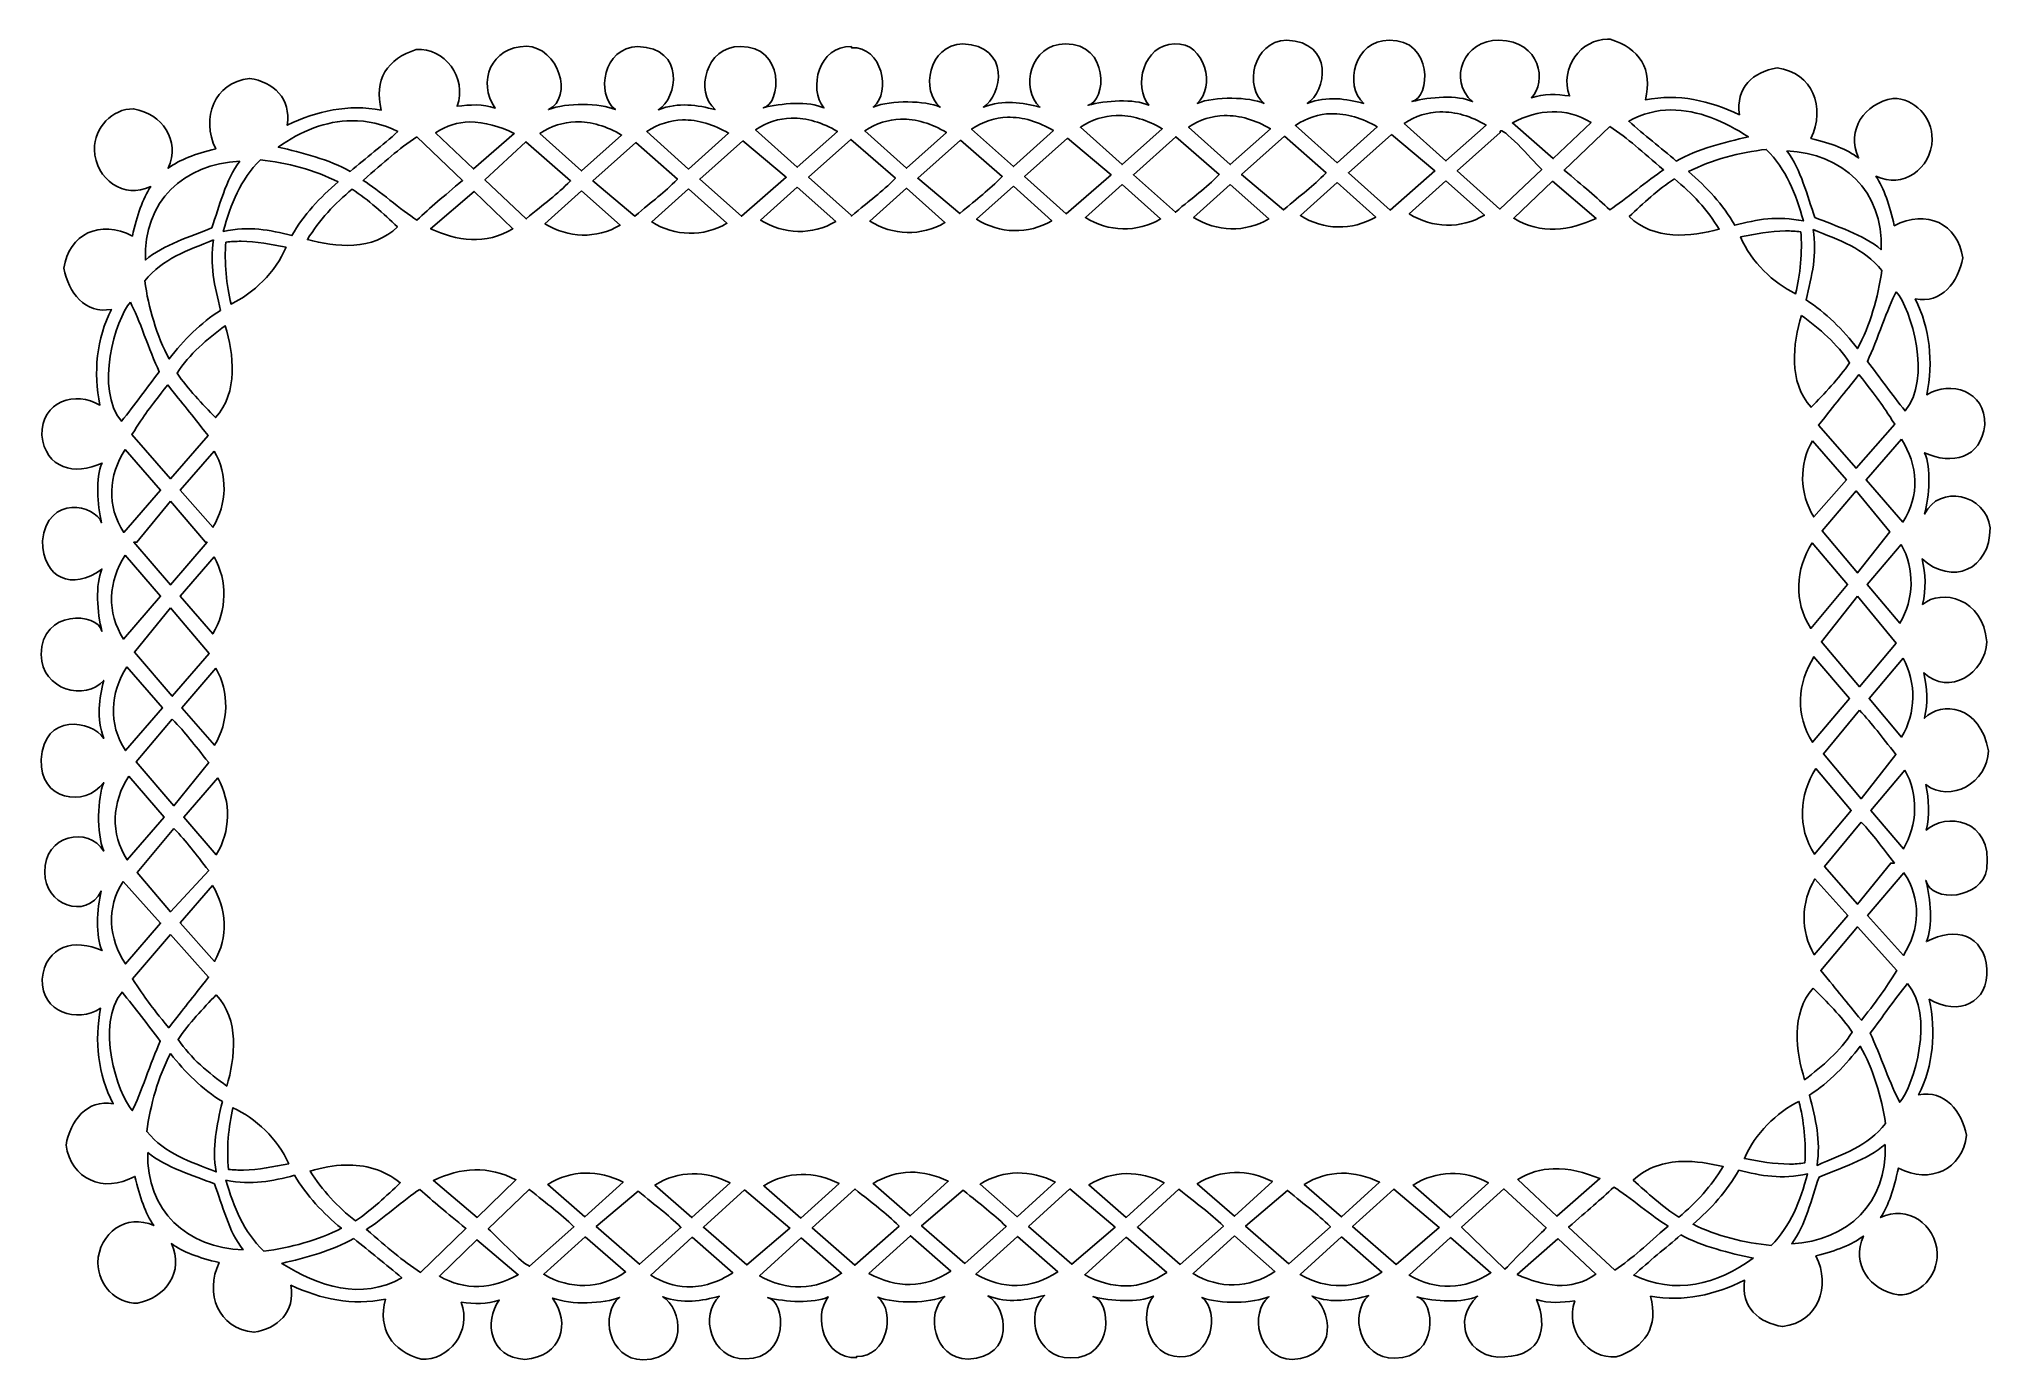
# Model space of a CAD drawing. Header units: centimetres. Extents: x -7.6 to 6.1, y 0 to 9.3.
import ezdxf

# ---------------------------------------------------------------- set-up
doc = ezdxf.new("R2010")
doc.units = ezdxf.units.CM
doc.header["$MEASUREMENT"] = 0
doc.layers.add('Layer 1', color=7, linetype='Continuous')

msp = doc.modelspace()

# ---------------------------------------------------------------- linework, layer by layer
at = {"layer": 'Layer 1', "color": 30}
for points, knots in [([(3.42845, 9.27776), (3.2397, 9.27776), (3.08695, 9.07608), (3.1586, 8.87734), (3.1586, 8.87734), (3.06839, 8.88774), (2.97757, 8.89573), (2.89014, 8.86399), (2.89014, 8.86399), (2.99958, 8.97436), (2.9575, 9.26622), (2.66121, 9.26933), (2.66121, 9.26933), (2.4118, 9.2761), (2.29742, 8.98738), (2.47461, 8.83729), (2.47461, 8.83729), (2.37114, 8.88513), (2.1716, 8.87106), (2.04729, 8.83729), (2.04729, 8.83729), (2.17703, 8.86313), (2.20009, 9.27435), (1.88635, 9.27003), (1.88635, 9.27003), (1.63922, 9.27003), (1.56529, 8.95128), (1.70738, 8.82464), (1.70738, 8.82464), (1.58373, 8.85609), (1.4511, 8.87984), (1.3085, 8.82395), (1.3085, 8.82395), (1.44244, 8.90496), (1.50063, 9.25753), (1.16421, 9.27004), (1.16421, 9.27004), (0.91821, 9.26154), (0.86481, 8.93502), (1.00466, 8.82465), (1.00466, 8.82465), (0.89731, 8.86948), (0.65981, 8.87678), (0.53225, 8.82465), (0.53225, 8.82465), (0.66262, 8.93274), (0.5927, 9.25915), (0.37131, 9.24335), (0.37131, 9.24335), (0.14995, 9.23897), (0.08225, 8.94295), (0.19026, 8.81131), (0.19026, 8.81131), (0.08678, 8.85915), (-0.11276, 8.84508), (-0.23706, 8.81131), (-0.23706, 8.81131), (-0.10733, 8.83715), (-0.08426, 9.24838), (-0.398, 9.24405), (-0.398, 9.24405), (-0.64513, 9.24405), (-0.71906, 8.92531), (-0.57698, 8.79867), (-0.57698, 8.79867), (-0.70062, 8.83011), (-0.83325, 8.85387), (-0.97585, 8.79798), (-0.97585, 8.79798), (-0.84192, 8.879), (-0.78373, 9.23155), (-1.12014, 9.24407), (-1.12014, 9.24407), (-1.36615, 9.23557), (-1.41955, 8.90905), (-1.27969, 8.79868), (-1.27969, 8.79868), (-1.38704, 8.84351), (-1.62454, 8.85081), (-1.7521, 8.79868), (-1.7521, 8.79868), (-1.62307, 8.90564), (-1.69015, 9.22603), (-1.9061, 9.21738), (-1.9061, 9.21738), (-1.9061, 9.21738), (-1.9061, 9.22511), (-1.9061, 9.22511), (-1.9061, 9.22511), (-2.13885, 9.23352), (-2.21133, 8.92752), (-2.10103, 8.79307), (-2.10103, 8.79307), (-2.2045, 8.84092), (-2.40474, 8.82684), (-2.52904, 8.79307), (-2.52904, 8.79307), (-2.3993, 8.81891), (-2.37624, 9.23014), (-2.68997, 9.22581), (-2.68997, 9.22581), (-2.93711, 9.22581), (-3.01034, 8.90707), (-2.86825, 8.78043), (-2.86825, 8.78043), (-2.9919, 8.81187), (-3.12522, 8.83564), (-3.26783, 8.77974), (-3.26783, 8.77974), (-3.1339, 8.86076), (-3.0757, 9.21331), (-3.41212, 9.22583), (-3.41212, 9.22583), (-3.65812, 9.21733), (-3.71152, 8.89081), (-3.57167, 8.78044), (-3.57167, 8.78044), (-3.67902, 8.82527), (-3.91652, 8.83257), (-4.04408, 8.78044), (-4.04408, 8.78044), (-3.86525, 8.86889), (-3.97197, 9.22267), (-4.19947, 9.22723), (-4.19947, 9.22723), (-4.44811, 9.22787), (-4.54922, 8.97231), (-4.41937, 8.79098), (-4.41937, 8.79098), (-4.5068, 8.82271), (-4.59763, 8.81472), (-4.68783, 8.80433), (-4.68783, 8.80433), (-4.61387, 9.00949), (-4.77865, 9.21765), (-4.97571, 9.20405), (-4.97571, 9.20405), (-5.18149, 9.14039), (-5.27842, 8.99057), (-5.22266, 8.77694), (-5.22266, 8.77694), (-5.45782, 8.82098), (-5.67426, 8.77169), (-5.88653, 8.67086), (-5.88653, 8.67086), (-5.85762, 8.8607), (-5.98265, 8.975), (-6.15153, 9.00104), (-6.15153, 9.00104), (-6.40389, 8.96938), (-6.49543, 8.72312), (-6.39085, 8.50367), (-6.39085, 8.50367), (-6.53647, 8.46912), (-6.64421, 8.42719), (-6.7266, 8.36669), (-6.7266, 8.36669), (-6.63651, 8.5657), (-6.76892, 8.75066), (-6.97009, 8.78608), (-6.97009, 8.78608), (-7.122, 8.78682), (-7.24541, 8.65683), (-7.24618, 8.49736), (-7.24618, 8.49736), (-7.23755, 8.286), (-7.03863, 8.14782), (-6.84938, 8.23743), (-6.84938, 8.23743), (-6.9071, 8.14984), (-6.94543, 8.03719), (-6.97841, 7.88829), (-6.97841, 7.88829), (-7.20307, 8.00845), (-7.42908, 7.90286), (-7.46122, 7.66139), (-7.46122, 7.66139), (-7.42973, 7.49137), (-7.31252, 7.33618), (-7.12616, 7.37196), (-7.12616, 7.37196), (-7.23273, 7.16492), (-7.25376, 6.9279), (-7.20802, 6.69616), (-7.20802, 6.69616), (-7.37454, 6.79946), (-7.62535, 6.72471), (-7.6173, 6.4847), (-7.6173, 6.4847), (-7.59179, 6.2484), (-7.38481, 6.19743), (-7.19276, 6.2873), (-7.19276, 6.2873), (-7.23861, 6.18562), (-7.22674, 5.99288), (-7.19554, 5.86651), (-7.19554, 5.86651), (-7.23868, 5.99175), (-7.57628, 6.07045), (-7.61314, 5.73935), (-7.61314, 5.73935), (-7.609, 5.47424), (-7.40344, 5.38559), (-7.19345, 5.53984), (-7.19345, 5.53984), (-7.2407, 5.43388), (-7.22675, 5.22946), (-7.19345, 5.10218), (-7.19345, 5.10218), (-7.21897, 5.23502), (-7.62505, 5.25835), (-7.62077, 4.9371), (-7.62077, 4.9371), (-7.62077, 4.68405), (-7.30603, 4.60896), (-7.18097, 4.75445), (-7.18097, 4.75445), (-7.21202, 4.62784), (-7.23548, 4.49161), (-7.18028, 4.34559), (-7.18028, 4.34559), (-7.26027, 4.4769), (-7.60842, 4.52453), (-7.62077, 4.19737), (-7.62077, 4.19737), (-7.63667, 3.90857), (-7.31386, 3.85486), (-7.18097, 4.03438), (-7.18097, 4.03438), (-7.22524, 3.92446), (-7.23239, 3.68167), (-7.18097, 3.55106), (-7.18097, 3.55106), (-7.28525, 3.72726), (-7.60453, 3.67086), (-7.59511, 3.40143), (-7.59511, 3.40143), (-7.60274, 3.17524), (-7.30444, 3.06), (-7.199, 3.26866), (-7.199, 3.26866), (-7.22893, 3.14242), (-7.23901, 2.95079), (-7.19207, 2.84997), (-7.19207, 2.84997), (-7.38523, 2.93748), (-7.59144, 2.88405), (-7.61453, 2.64835), (-7.61453, 2.64835), (-7.62009, 2.40916), (-7.36876, 2.33785), (-7.20317, 2.44252), (-7.20317, 2.44252), (-7.24655, 2.21116), (-7.22248, 1.97467), (-7.11368, 1.76952), (-7.11368, 1.76952), (-7.30057, 1.80319), (-7.4169, 1.6477), (-7.44665, 1.47798), (-7.44665, 1.47798), (-7.41199, 1.23774), (-7.18469, 1.13461), (-6.96106, 1.2567), (-6.96106, 1.2567), (-6.92652, 1.1087), (-6.88655, 0.99701), (-6.82787, 0.91037), (-6.82787, 0.91037), (-7.01821, 0.99765), (-7.21613, 0.8583), (-7.22259, 0.64764), (-7.22259, 0.64764), (-7.22016, 0.48877), (-7.09506, 0.36006), (-6.94303, 0.36242), (-6.94303, 0.36242), (-6.74206, 0.39984), (-6.61148, 0.5859), (-6.7037, 0.78322), (-6.7037, 0.78322), (-6.62061, 0.72381), (-6.51267, 0.68263), (-6.36656, 0.64975), (-6.36656, 0.64975), (-6.46897, 0.43002), (-6.3746, 0.18617), (-6.12169, 0.1573), (-6.12169, 0.1573), (-5.95294, 0.18503), (-5.82926, 0.30005), (-5.86017, 0.48888), (-5.86017, 0.48888), (-5.64666, 0.39069), (-5.42913, 0.34417), (-5.19422, 0.39053), (-5.19422, 0.39053), (-5.24781, 0.1771), (-5.14903, 0.02818), (-4.9424, -0.03308), (-4.9424, -0.03308), (-4.74503, -0.04454), (-4.58253, 0.16514), (-4.65868, 0.36875), (-4.65868, 0.36875), (-4.56828, 0.35934), (-4.47739, 0.35236), (-4.39022, 0.38491), (-4.39022, 0.38491), (-4.5002, 0.23134), (-4.45791, -0.02007), (-4.21055, -0.03378), (-4.21055, -0.03378), (-3.94895, -0.01468), (-3.88494, 0.22408), (-4.01493, 0.39896), (-4.01493, 0.39896), (-3.88672, 0.34838), (-3.64881, 0.35808), (-3.54183, 0.4039), (-3.54183, 0.4039), (-3.68066, 0.29247), (-3.62373, -0.03211), (-3.37743, -0.03797), (-3.37743, -0.03797), (-3.04085, -0.02195), (-3.1031, 0.32882), (-3.23799, 0.40811), (-3.23799, 0.40811), (-3.09468, 0.35391), (-2.96115, 0.37899), (-2.83773, 0.41161), (-2.83773, 0.41161), (-2.97862, 0.28394), (-2.90194, -0.03283), (-2.65459, -0.03026), (-2.65459, -0.03026), (-2.34053, -0.03127), (-2.36839, 0.3781), (-2.49851, 0.40248), (-2.49851, 0.40248), (-2.37375, 0.37015), (-2.17287, 0.35864), (-2.06981, 0.40742), (-2.06981, 0.40742), (-2.17881, 0.27231), (-2.10289, -0.03195), (-1.87002, -0.02111), (-1.87002, -0.02111), (-1.87002, -0.02111), (-1.87002, -0.01338), (-1.87002, -0.01338), (-1.87002, -0.01338), (-1.65379, -0.01972), (-1.58994, 0.30012), (-1.72018, 0.40532), (-1.72018, 0.40532), (-1.59198, 0.35474), (-1.35476, 0.36444), (-1.24777, 0.41026), (-1.24777, 0.41026), (-1.3866, 0.29883), (-1.32967, -0.02575), (-1.08336, -0.03161), (-1.08336, -0.03161), (-0.74679, -0.01559), (-0.80834, 0.33448), (-0.94323, 0.41377), (-0.94323, 0.41377), (-0.79993, 0.35957), (-0.66779, 0.38465), (-0.54435, 0.41727), (-0.54435, 0.41727), (-0.68525, 0.2896), (-0.60787, -0.02647), (-0.36053, -0.0239), (-0.36053, -0.0239), (-0.04647, -0.02491), (-0.07364, 0.38447), (-0.20375, 0.40883), (-0.20375, 0.40883), (-0.07899, 0.3765), (0.1205, 0.36429), (0.22357, 0.41308), (0.22357, 0.41308), (0.11684, 0.28079), (0.18789, -0.01342), (0.40948, -0.01545), (0.40948, -0.01545), (0.63122, -0.02887), (0.69787, 0.29694), (0.56625, 0.40324), (0.56625, 0.40324), (0.69446, 0.35266), (0.93168, 0.36236), (1.03866, 0.40818), (1.03866, 0.40818), (0.89982, 0.29675), (0.95676, -0.02782), (1.20306, -0.03369), (1.20306, -0.03369), (1.53964, -0.01767), (1.47808, 0.3331), (1.34319, 0.41239), (1.34319, 0.41239), (1.4865, 0.35819), (1.61864, 0.38327), (1.74207, 0.41589), (1.74207, 0.41589), (1.60118, 0.28822), (1.67855, -0.02855), (1.9259, -0.02598), (1.9259, -0.02598), (2.23996, -0.02699), (2.2128, 0.38239), (2.08268, 0.40676), (2.08268, 0.40676), (2.20744, 0.37443), (2.40762, 0.36292), (2.51069, 0.4117), (2.51069, 0.4117), (2.32435, 0.24636), (2.43629, -0.03583), (2.70145, -0.01682), (2.70145, -0.01682), (2.96184, -0.00288), (3.0076, 0.18559), (2.92621, 0.38922), (2.92621, 0.38922), (3.01405, 0.35853), (3.10519, 0.36737), (3.19537, 0.37869), (3.19537, 0.37869), (3.12347, 0.17351), (3.29032, -0.03174), (3.48742, -0.01612), (3.48742, -0.01612), (3.69273, 0.04948), (3.78824, 0.19945), (3.73021, 0.4117), (3.73021, 0.4117), (3.96604, 0.37031), (4.18196, 0.42142), (4.39339, 0.5241), (4.39339, 0.5241), (4.36641, 0.33466), (4.49325, 0.2223), (4.66254, 0.19814), (4.66254, 0.19814), (4.9148, 0.23235), (5.00396, 0.4787), (4.89701, 0.69622), (4.89701, 0.69622), (5.04241, 0.73218), (5.14954, 0.77487), (5.23138, 0.83602), (5.23138, 0.83602), (5.14327, 0.63681), (5.27731, 0.45401), (5.47903, 0.42085), (5.47903, 0.42085), (5.63108, 0.42172), (5.7539, 0.55279), (5.75304, 0.71168), (5.75304, 0.71168), (5.74222, 0.92216), (5.54127, 1.05797), (5.35278, 0.96669), (5.35278, 0.96669), (5.40964, 1.05456), (5.44688, 1.16714), (5.47834, 1.31583), (5.47834, 1.31583), (5.70445, 1.1985), (5.92941, 1.30604), (5.95907, 1.54695), (5.95907, 1.54695), (5.9258, 1.71601), (5.80739, 1.86908), (5.62124, 1.83146), (5.62124, 1.83146), (5.72575, 2.03886), (5.74434, 2.27547), (5.69616, 2.50587), (5.69616, 2.50587), (5.90418, 2.38432), (6.11636, 2.48056), (6.10336, 2.72083), (6.10336, 2.72083), (6.08075, 2.96144), (5.88467, 3.02174), (5.67605, 2.91262), (5.67605, 2.91262), (5.72225, 3.01751), (5.70656, 3.2189), (5.67191, 3.34396), (5.67191, 3.34396), (5.7133, 3.18136), (6.06749, 3.21226), (6.102, 3.42545), (6.102, 3.42545), (6.14522, 3.78614), (5.80694, 3.82115), (5.67468, 3.69943), (5.67468, 3.69943), (5.7022, 3.80607), (5.69406, 3.91332), (5.67122, 4.01977), (5.67122, 4.01977), (5.84762, 3.88522), (6.10593, 4.03547), (6.11449, 4.25863), (6.11449, 4.25863), (6.05449, 4.57967), (5.78286, 4.61162), (5.6615, 4.48835), (5.6615, 4.48835), (5.68901, 4.59499), (5.68087, 4.70224), (5.65804, 4.80869), (5.65804, 4.80869), (5.83444, 4.64069), (6.09275, 4.804), (6.10131, 5.02716), (6.10131, 5.02716), (6.07856, 5.33597), (5.78199, 5.40352), (5.64902, 5.2913), (5.64902, 5.2913), (5.67653, 5.39795), (5.6684, 5.50519), (5.64556, 5.61164), (5.64556, 5.61164), (5.85592, 5.42222), (6.12533, 5.53396), (6.1249, 5.83012), (6.1249, 5.83012), (6.09798, 6.07148), (5.76408, 6.13945), (5.66359, 5.92777), (5.66359, 5.92777), (5.69693, 6.05365), (5.71084, 6.25572), (5.66359, 6.36051), (5.66359, 6.36051), (5.85565, 6.27064), (6.06262, 6.32161), (6.08813, 6.55792), (6.08813, 6.55792), (6.09618, 6.79792), (5.84537, 6.87267), (5.67885, 6.76937), (5.67885, 6.76937), (5.72459, 7.00111), (5.70356, 7.23813), (5.59699, 7.44518), (5.59699, 7.44518), (5.78335, 7.40941), (5.90055, 7.56459), (5.93205, 7.73461), (5.93205, 7.73461), (5.89991, 7.97608), (5.6739, 8.08167), (5.44923, 7.96152), (5.44923, 7.96152), (5.41626, 8.11042), (5.37792, 8.22307), (5.32021, 8.31066), (5.32021, 8.31066), (5.50946, 8.22104), (5.70837, 8.35922), (5.71701, 8.57058), (5.71701, 8.57058), (5.71619, 8.73006), (5.59283, 8.86006), (5.44092, 8.85931), (5.44092, 8.85931), (5.23975, 8.82388), (5.10734, 8.63892), (5.19743, 8.43992), (5.19743, 8.43992), (5.11504, 8.50042), (5.0073, 8.54235), (4.86168, 8.57691), (4.86168, 8.57691), (4.96626, 8.79636), (4.87472, 9.04262), (4.62235, 9.07428), (4.62235, 9.07428), (4.45347, 9.04824), (4.32844, 8.93394), (4.35736, 8.7441), (4.35736, 8.7441), (4.14508, 8.84492), (3.92866, 8.89422), (3.69349, 8.85018), (3.69349, 8.85018), (3.74925, 9.06382), (3.65232, 9.21363), (3.44653, 9.2773), (3.44653, 9.2773), (3.44036, 9.27794), (3.43458, 9.27799), (3.4285, 9.27799), (3.4285, 9.27799), (3.4285, 9.27799), (3.42845, 9.27776), (3.42845, 9.27776)], [0, 0, 0, 0, 0.00653595, 0.00653595, 0.00653595, 0.00653595, 0.0130719, 0.0130719, 0.0130719, 0.0130719, 0.01960784, 0.01960784, 0.01960784, 0.01960784, 0.02614379, 0.02614379, 0.02614379, 0.02614379, 0.03267974, 0.03267974, 0.03267974, 0.03267974, 0.03921569, 0.03921569, 0.03921569, 0.03921569, 0.04575163, 0.04575163, 0.04575163, 0.04575163, 0.05228758, 0.05228758, 0.05228758, 0.05228758, 0.05882353, 0.05882353, 0.05882353, 0.05882353, 0.06535948, 0.06535948, 0.06535948, 0.06535948, 0.07189542, 0.07189542, 0.07189542, 0.07189542, 0.07843137, 0.07843137, 0.07843137, 0.07843137, 0.08496732, 0.08496732, 0.08496732, 0.08496732, 0.09150327, 0.09150327, 0.09150327, 0.09150327, 0.09803922, 0.09803922, 0.09803922, 0.09803922, 0.10457516, 0.10457516, 0.10457516, 0.10457516, 0.11111111, 0.11111111, 0.11111111, 0.11111111, 0.11764706, 0.11764706, 0.11764706, 0.11764706, 0.12418301, 0.12418301, 0.12418301, 0.12418301, 0.13071895, 0.13071895, 0.13071895, 0.13071895, 0.1372549, 0.1372549, 0.1372549, 0.1372549, 0.14379085, 0.14379085, 0.14379085, 0.14379085, 0.1503268, 0.1503268, 0.1503268, 0.1503268, 0.15686275, 0.15686275, 0.15686275, 0.15686275, 0.16339869, 0.16339869, 0.16339869, 0.16339869, 0.16993464, 0.16993464, 0.16993464, 0.16993464, 0.17647059, 0.17647059, 0.17647059, 0.17647059, 0.18300654, 0.18300654, 0.18300654, 0.18300654, 0.18954248, 0.18954248, 0.18954248, 0.18954248, 0.19607843, 0.19607843, 0.19607843, 0.19607843, 0.20261438, 0.20261438, 0.20261438, 0.20261438, 0.20915033, 0.20915033, 0.20915033, 0.20915033, 0.21568627, 0.21568627, 0.21568627, 0.21568627, 0.22222222, 0.22222222, 0.22222222, 0.22222222, 0.22875817, 0.22875817, 0.22875817, 0.22875817, 0.23529412, 0.23529412, 0.23529412, 0.23529412, 0.24183007, 0.24183007, 0.24183007, 0.24183007, 0.24836601, 0.24836601, 0.24836601, 0.24836601, 0.25490196, 0.25490196, 0.25490196, 0.25490196, 0.26143791, 0.26143791, 0.26143791, 0.26143791, 0.26797386, 0.26797386, 0.26797386, 0.26797386, 0.2745098, 0.2745098, 0.2745098, 0.2745098, 0.28104575, 0.28104575, 0.28104575, 0.28104575, 0.2875817, 0.2875817, 0.2875817, 0.2875817, 0.29411765, 0.29411765, 0.29411765, 0.29411765, 0.30065359, 0.30065359, 0.30065359, 0.30065359, 0.30718954, 0.30718954, 0.30718954, 0.30718954, 0.31372549, 0.31372549, 0.31372549, 0.31372549, 0.32026144, 0.32026144, 0.32026144, 0.32026144, 0.32679739, 0.32679739, 0.32679739, 0.32679739, 0.33333333, 0.33333333, 0.33333333, 0.33333333, 0.33986928, 0.33986928, 0.33986928, 0.33986928, 0.34640523, 0.34640523, 0.34640523, 0.34640523, 0.35294118, 0.35294118, 0.35294118, 0.35294118, 0.35947712, 0.35947712, 0.35947712, 0.35947712, 0.36601307, 0.36601307, 0.36601307, 0.36601307, 0.37254902, 0.37254902, 0.37254902, 0.37254902, 0.37908497, 0.37908497, 0.37908497, 0.37908497, 0.38562092, 0.38562092, 0.38562092, 0.38562092, 0.39215686, 0.39215686, 0.39215686, 0.39215686, 0.39869281, 0.39869281, 0.39869281, 0.39869281, 0.40522876, 0.40522876, 0.40522876, 0.40522876, 0.41176471, 0.41176471, 0.41176471, 0.41176471, 0.41830065, 0.41830065, 0.41830065, 0.41830065, 0.4248366, 0.4248366, 0.4248366, 0.4248366, 0.43137255, 0.43137255, 0.43137255, 0.43137255, 0.4379085, 0.4379085, 0.4379085, 0.4379085, 0.44444444, 0.44444444, 0.44444444, 0.44444444, 0.45098039, 0.45098039, 0.45098039, 0.45098039, 0.45751634, 0.45751634, 0.45751634, 0.45751634, 0.46405229, 0.46405229, 0.46405229, 0.46405229, 0.47058824, 0.47058824, 0.47058824, 0.47058824, 0.47712418, 0.47712418, 0.47712418, 0.47712418, 0.48366013, 0.48366013, 0.48366013, 0.48366013, 0.49019608, 0.49019608, 0.49019608, 0.49019608, 0.49673203, 0.49673203, 0.49673203, 0.49673203, 0.50326797, 0.50326797, 0.50326797, 0.50326797, 0.50980392, 0.50980392, 0.50980392, 0.50980392, 0.51633987, 0.51633987, 0.51633987, 0.51633987, 0.52287582, 0.52287582, 0.52287582, 0.52287582, 0.52941176, 0.52941176, 0.52941176, 0.52941176, 0.53594771, 0.53594771, 0.53594771, 0.53594771, 0.54248366, 0.54248366, 0.54248366, 0.54248366, 0.54901961, 0.54901961, 0.54901961, 0.54901961, 0.55555556, 0.55555556, 0.55555556, 0.55555556, 0.5620915, 0.5620915, 0.5620915, 0.5620915, 0.56862745, 0.56862745, 0.56862745, 0.56862745, 0.5751634, 0.5751634, 0.5751634, 0.5751634, 0.58169935, 0.58169935, 0.58169935, 0.58169935, 0.58823529, 0.58823529, 0.58823529, 0.58823529, 0.59477124, 0.59477124, 0.59477124, 0.59477124, 0.60130719, 0.60130719, 0.60130719, 0.60130719, 0.60784314, 0.60784314, 0.60784314, 0.60784314, 0.61437908, 0.61437908, 0.61437908, 0.61437908, 0.62091503, 0.62091503, 0.62091503, 0.62091503, 0.62745098, 0.62745098, 0.62745098, 0.62745098, 0.63398693, 0.63398693, 0.63398693, 0.63398693, 0.64052288, 0.64052288, 0.64052288, 0.64052288, 0.64705882, 0.64705882, 0.64705882, 0.64705882, 0.65359477, 0.65359477, 0.65359477, 0.65359477, 0.66013072, 0.66013072, 0.66013072, 0.66013072, 0.66666667, 0.66666667, 0.66666667, 0.66666667, 0.67320261, 0.67320261, 0.67320261, 0.67320261, 0.67973856, 0.67973856, 0.67973856, 0.67973856, 0.68627451, 0.68627451, 0.68627451, 0.68627451, 0.69281046, 0.69281046, 0.69281046, 0.69281046, 0.69934641, 0.69934641, 0.69934641, 0.69934641, 0.70588235, 0.70588235, 0.70588235, 0.70588235, 0.7124183, 0.7124183, 0.7124183, 0.7124183, 0.71895425, 0.71895425, 0.71895425, 0.71895425, 0.7254902, 0.7254902, 0.7254902, 0.7254902, 0.73202614, 0.73202614, 0.73202614, 0.73202614, 0.73856209, 0.73856209, 0.73856209, 0.73856209, 0.74509804, 0.74509804, 0.74509804, 0.74509804, 0.75163399, 0.75163399, 0.75163399, 0.75163399, 0.75816993, 0.75816993, 0.75816993, 0.75816993, 0.76470588, 0.76470588, 0.76470588, 0.76470588, 0.77124183, 0.77124183, 0.77124183, 0.77124183, 0.77777778, 0.77777778, 0.77777778, 0.77777778, 0.78431373, 0.78431373, 0.78431373, 0.78431373, 0.79084967, 0.79084967, 0.79084967, 0.79084967, 0.79738562, 0.79738562, 0.79738562, 0.79738562, 0.80392157, 0.80392157, 0.80392157, 0.80392157, 0.81045752, 0.81045752, 0.81045752, 0.81045752, 0.81699346, 0.81699346, 0.81699346, 0.81699346, 0.82352941, 0.82352941, 0.82352941, 0.82352941, 0.83006536, 0.83006536, 0.83006536, 0.83006536, 0.83660131, 0.83660131, 0.83660131, 0.83660131, 0.84313725, 0.84313725, 0.84313725, 0.84313725, 0.8496732, 0.8496732, 0.8496732, 0.8496732, 0.85620915, 0.85620915, 0.85620915, 0.85620915, 0.8627451, 0.8627451, 0.8627451, 0.8627451, 0.86928105, 0.86928105, 0.86928105, 0.86928105, 0.87581699, 0.87581699, 0.87581699, 0.87581699, 0.88235294, 0.88235294, 0.88235294, 0.88235294, 0.88888889, 0.88888889, 0.88888889, 0.88888889, 0.89542484, 0.89542484, 0.89542484, 0.89542484, 0.90196078, 0.90196078, 0.90196078, 0.90196078, 0.90849673, 0.90849673, 0.90849673, 0.90849673, 0.91503268, 0.91503268, 0.91503268, 0.91503268, 0.92156863, 0.92156863, 0.92156863, 0.92156863, 0.92810458, 0.92810458, 0.92810458, 0.92810458, 0.93464052, 0.93464052, 0.93464052, 0.93464052, 0.94117647, 0.94117647, 0.94117647, 0.94117647, 0.94771242, 0.94771242, 0.94771242, 0.94771242, 0.95424837, 0.95424837, 0.95424837, 0.95424837, 0.96078431, 0.96078431, 0.96078431, 0.96078431, 0.96732026, 0.96732026, 0.96732026, 0.96732026, 0.97385621, 0.97385621, 0.97385621, 0.97385621, 0.98039216, 0.98039216, 0.98039216, 0.98039216, 0.9869281, 0.9869281, 0.9869281, 0.9869281, 1, 1, 1, 1]), ([(-5.43077, 8.70243), (-5.32212, 8.70344), (-5.21301, 8.67963), (-5.10612, 8.62586), (-5.10612, 8.62586), (-5.21521, 8.52878), (-5.32923, 8.43836), (-5.44118, 8.34486), (-5.44118, 8.34486), (-5.59065, 8.42848), (-5.78084, 8.47827), (-5.94965, 8.51487), (-5.94965, 8.51487), (-5.79082, 8.63018), (-5.61186, 8.70076), (-5.43077, 8.70244), (-5.43077, 8.70244), (-5.43077, 8.70244), (-5.43077, 8.70243), (-5.43077, 8.70243)], [0, 0, 0, 0, 0.16666667, 0.16666667, 0.16666667, 0.16666667, 0.33333333, 0.33333333, 0.33333333, 0.33333333, 0.5, 0.5, 0.5, 0.5, 0.66666667, 0.66666667, 0.66666667, 0.66666667, 1, 1, 1, 1]), ([(-4.59972, 8.69331), (-4.49413, 8.695), (-4.38682, 8.66143), (-4.28478, 8.61323), (-4.28478, 8.61323), (-4.28478, 8.61323), (-4.57336, 8.36244), (-4.57336, 8.36244), (-4.57336, 8.36244), (-4.57336, 8.36244), (-4.83974, 8.61604), (-4.83974, 8.61604), (-4.83974, 8.61604), (-4.76292, 8.66924), (-4.68184, 8.69199), (-4.59972, 8.69331)], [0, 0, 0, 0, 0.2, 0.2, 0.2, 0.2, 0.4, 0.4, 0.4, 0.4, 0.6, 0.6, 0.6, 0.6, 1, 1, 1, 1]), ([(-3.8526, 8.694), (-3.74236, 8.69712), (-3.6312, 8.66225), (-3.52726, 8.60127), (-3.52726, 8.60127), (-3.52726, 8.60127), (-3.80959, 8.34837), (-3.80959, 8.34837), (-3.80959, 8.34837), (-3.80959, 8.34837), (-4.10442, 8.6118), (-4.10442, 8.6118), (-4.10442, 8.6118), (-4.02352, 8.66635), (-3.93835, 8.69159), (-3.8526, 8.694)], [0, 0, 0, 0, 0.2, 0.2, 0.2, 0.2, 0.4, 0.4, 0.4, 0.4, 0.6, 0.6, 0.6, 0.6, 1, 1, 1, 1]), ([(-3.09856, 8.70737), (-2.98831, 8.71049), (-2.87716, 8.67562), (-2.77321, 8.61464), (-2.77321, 8.61464), (-2.77321, 8.61464), (-3.05554, 8.36104), (-3.05554, 8.36104), (-3.05554, 8.36104), (-3.05554, 8.36104), (-3.35037, 8.62518), (-3.35037, 8.62518), (-3.35037, 8.62518), (-3.26947, 8.67972), (-3.1843, 8.70496), (-3.09856, 8.70737)], [0, 0, 0, 0, 0.2, 0.2, 0.2, 0.2, 0.4, 0.4, 0.4, 0.4, 0.6, 0.6, 0.6, 0.6, 1, 1, 1, 1]), ([(-2.33133, 8.72002), (-2.22108, 8.72315), (-2.10993, 8.68828), (-2.00598, 8.62729), (-2.00598, 8.62729), (-2.00598, 8.62729), (-2.28831, 8.37439), (-2.28831, 8.37439), (-2.28831, 8.37439), (-2.28831, 8.37439), (-2.58314, 8.63783), (-2.58314, 8.63783), (-2.58314, 8.63783), (-2.50224, 8.69238), (-2.41707, 8.71762), (-2.33133, 8.72002)], [0, 0, 0, 0, 0.2, 0.2, 0.2, 0.2, 0.4, 0.4, 0.4, 0.4, 0.6, 0.6, 0.6, 0.6, 1, 1, 1, 1]), ([(-1.56062, 8.71299), (-1.45034, 8.71637), (-1.33951, 8.68132), (-1.23597, 8.61957), (-1.23597, 8.61957), (-1.23597, 8.61957), (-1.5183, 8.36667), (-1.5183, 8.36667), (-1.5183, 8.36667), (-1.5183, 8.36667), (-1.81312, 8.63011), (-1.81312, 8.63011), (-1.81312, 8.63011), (-1.73187, 8.68444), (-1.6464, 8.71038), (-1.56062, 8.713), (-1.56062, 8.713), (-1.56062, 8.713), (-1.56062, 8.71299), (-1.56062, 8.71299)], [0, 0, 0, 0, 0.16666667, 0.16666667, 0.16666667, 0.16666667, 0.33333333, 0.33333333, 0.33333333, 0.33333333, 0.5, 0.5, 0.5, 0.5, 0.66666667, 0.66666667, 0.66666667, 0.66666667, 1, 1, 1, 1]), ([(-0.80657, 8.72635), (-0.69629, 8.72973), (-0.58545, 8.69467), (-0.48192, 8.63292), (-0.48192, 8.63292), (-0.48192, 8.63292), (-0.76425, 8.37932), (-0.76425, 8.37932), (-0.76425, 8.37932), (-0.76425, 8.37932), (-1.05907, 8.64346), (-1.05907, 8.64346), (-1.05907, 8.64346), (-0.97782, 8.6978), (-0.89234, 8.72373), (-0.80656, 8.72636), (-0.80656, 8.72636), (-0.80656, 8.72636), (-0.80657, 8.72635), (-0.80657, 8.72635)], [0, 0, 0, 0, 0.16666667, 0.16666667, 0.16666667, 0.16666667, 0.33333333, 0.33333333, 0.33333333, 0.33333333, 0.5, 0.5, 0.5, 0.5, 0.66666667, 0.66666667, 0.66666667, 0.66666667, 1, 1, 1, 1]), ([(-0.03934, 8.73898), (0.07094, 8.74236), (0.18177, 8.70731), (0.28531, 8.64555), (0.28531, 8.64555), (0.28531, 8.64555), (0.00298, 8.39265), (0.00298, 8.39265), (0.00298, 8.39265), (0.00298, 8.39265), (-0.29184, 8.65609), (-0.29184, 8.65609), (-0.29184, 8.65609), (-0.21059, 8.71042), (-0.12511, 8.73636), (-0.03933, 8.73898), (-0.03933, 8.73898), (-0.03933, 8.73898), (-0.03934, 8.73898), (-0.03934, 8.73898)], [0, 0, 0, 0, 0.16666667, 0.16666667, 0.16666667, 0.16666667, 0.33333333, 0.33333333, 0.33333333, 0.33333333, 0.5, 0.5, 0.5, 0.5, 0.66666667, 0.66666667, 0.66666667, 0.66666667, 1, 1, 1, 1]), ([(0.72303, 8.73829), (0.83326, 8.74141), (0.94443, 8.70662), (1.04838, 8.64556), (1.04838, 8.64556), (1.04838, 8.64556), (0.76604, 8.39266), (0.76604, 8.39266), (0.76604, 8.39266), (0.76604, 8.39266), (0.47122, 8.6561), (0.47122, 8.6561), (0.47122, 8.6561), (0.55217, 8.71058), (0.6373, 8.73585), (0.72303, 8.73829)], [0, 0, 0, 0, 0.2, 0.2, 0.2, 0.2, 0.4, 0.4, 0.4, 0.4, 0.6, 0.6, 0.6, 0.6, 1, 1, 1, 1]), ([(1.47708, 8.75163), (1.58731, 8.75476), (1.69848, 8.71995), (1.80243, 8.6589), (1.80243, 8.6589), (1.80243, 8.6589), (1.52009, 8.4053), (1.52009, 8.4053), (1.52009, 8.4053), (1.52009, 8.4053), (1.22527, 8.66944), (1.22527, 8.66944), (1.22527, 8.66944), (1.30621, 8.72392), (1.39135, 8.7492), (1.47708, 8.75163)], [0, 0, 0, 0, 0.2, 0.2, 0.2, 0.2, 0.4, 0.4, 0.4, 0.4, 0.6, 0.6, 0.6, 0.6, 1, 1, 1, 1]), ([(2.24431, 8.76427), (2.35454, 8.76739), (2.46571, 8.7326), (2.56965, 8.67154), (2.56965, 8.67154), (2.56965, 8.67154), (2.28732, 8.41864), (2.28732, 8.41864), (2.28732, 8.41864), (2.28732, 8.41864), (1.9925, 8.68208), (1.9925, 8.68208), (1.9925, 8.68208), (2.07344, 8.73656), (2.15858, 8.76184), (2.24431, 8.76427)], [0, 0, 0, 0, 0.2, 0.2, 0.2, 0.2, 0.4, 0.4, 0.4, 0.4, 0.6, 0.6, 0.6, 0.6, 1, 1, 1, 1]), ([(3.03513, 8.76564), (3.12869, 8.76776), (3.22129, 8.74408), (3.31052, 8.68907), (3.31052, 8.68907), (3.31052, 8.68907), (3.04415, 8.43547), (3.04415, 8.43547), (3.04415, 8.43547), (3.04415, 8.43547), (2.75557, 8.68626), (2.75557, 8.68626), (2.75557, 8.68626), (2.84705, 8.73566), (2.94157, 8.76353), (3.03513, 8.76564)], [0, 0, 0, 0, 0.2, 0.2, 0.2, 0.2, 0.4, 0.4, 0.4, 0.4, 0.6, 0.6, 0.6, 0.6, 1, 1, 1, 1]), ([(3.8738, 8.77829), (4.06406, 8.77953), (4.25318, 8.6968), (4.42043, 8.58791), (4.42043, 8.58791), (4.25161, 8.55132), (4.06143, 8.50153), (3.91195, 8.4179), (3.91195, 8.4179), (3.80002, 8.51141), (3.68599, 8.60183), (3.57689, 8.6989), (3.57689, 8.6989), (3.67408, 8.75397), (3.77414, 8.77763), (3.87379, 8.77829), (3.87379, 8.77829), (3.87379, 8.77829), (3.8738, 8.77829), (3.8738, 8.77829)], [0, 0, 0, 0, 0.16666667, 0.16666667, 0.16666667, 0.16666667, 0.33333333, 0.33333333, 0.33333333, 0.33333333, 0.5, 0.5, 0.5, 0.5, 0.66666667, 0.66666667, 0.66666667, 0.66666667, 1, 1, 1, 1]), ([(-4.97223, 8.58934), (-4.97223, 8.58934), (-4.64966, 8.28095), (-4.64966, 8.28095), (-4.64966, 8.28095), (-4.78779, 8.16571), (-4.87557, 8.09068), (-4.97154, 8.00135), (-4.97154, 8.00135), (-5.08109, 8.06965), (-5.24213, 8.21476), (-5.35099, 8.28165), (-5.35099, 8.28165), (-5.19581, 8.41501), (-5.10463, 8.50083), (-4.97223, 8.58934)], [0, 0, 0, 0, 0.2, 0.2, 0.2, 0.2, 0.4, 0.4, 0.4, 0.4, 0.6, 0.6, 0.6, 0.6, 1, 1, 1, 1]), ([(-4.20431, 8.55352), (-4.20431, 8.55352), (-3.88798, 8.27814), (-3.88798, 8.27814), (-3.88798, 8.27814), (-3.98784, 8.17607), (-4.06764, 8.1238), (-4.20084, 8.00979), (-4.20084, 8.00979), (-4.20084, 8.00979), (-4.49219, 8.28517), (-4.49219, 8.28517), (-4.49219, 8.28517), (-4.49219, 8.28517), (-4.2043, 8.55352), (-4.2043, 8.55352), (-4.2043, 8.55352), (-4.2043, 8.55352), (-4.20431, 8.55352), (-4.20431, 8.55352)], [0, 0, 0, 0, 0.16666667, 0.16666667, 0.16666667, 0.16666667, 0.33333333, 0.33333333, 0.33333333, 0.33333333, 0.5, 0.5, 0.5, 0.5, 0.66666667, 0.66666667, 0.66666667, 0.66666667, 1, 1, 1, 1]), ([(-3.42806, 8.54789), (-3.42806, 8.54789), (-3.13393, 8.29078), (-3.13393, 8.29078), (-3.13393, 8.29078), (-3.2338, 8.1887), (-3.30042, 8.14345), (-3.43361, 8.02945), (-3.43361, 8.02945), (-3.43361, 8.02945), (-3.73051, 8.27813), (-3.73051, 8.27813), (-3.73051, 8.27813), (-3.73051, 8.27813), (-3.42805, 8.54789), (-3.42805, 8.54789), (-3.42805, 8.54789), (-3.42805, 8.54789), (-3.42806, 8.54789), (-3.42806, 8.54789)], [0, 0, 0, 0, 0.16666667, 0.16666667, 0.16666667, 0.16666667, 0.33333333, 0.33333333, 0.33333333, 0.33333333, 0.5, 0.5, 0.5, 0.5, 0.66666667, 0.66666667, 0.66666667, 0.66666667, 1, 1, 1, 1]), ([(-2.67332, 8.56125), (-2.67332, 8.56125), (-2.3667, 8.30343), (-2.3667, 8.30343), (-2.3667, 8.30343), (-2.3667, 8.30343), (-2.68303, 8.02805), (-2.68303, 8.02805), (-2.68303, 8.02805), (-2.68303, 8.02805), (-2.97647, 8.29079), (-2.97647, 8.29079), (-2.97647, 8.29079), (-2.97647, 8.29079), (-2.67332, 8.56125), (-2.67332, 8.56125)], [0, 0, 0, 0, 0.2, 0.2, 0.2, 0.2, 0.4, 0.4, 0.4, 0.4, 0.6, 0.6, 0.6, 0.6, 1, 1, 1, 1]), ([(-1.91095, 8.57037), (-1.91095, 8.57037), (-1.5967, 8.2964), (-1.5967, 8.2964), (-1.5967, 8.2964), (-1.69583, 8.19507), (-1.77466, 8.14243), (-1.90609, 8.03015), (-1.90609, 8.03015), (-1.90609, 8.03015), (-1.90609, 8.03365), (-1.90609, 8.03365), (-1.90609, 8.03365), (-1.90609, 8.03365), (-1.90678, 8.03296), (-1.90678, 8.03296), (-1.90678, 8.03296), (-1.90678, 8.03296), (-2.20923, 8.30342), (-2.20923, 8.30342), (-2.20923, 8.30342), (-2.20923, 8.30342), (-1.91094, 8.57037), (-1.91094, 8.57037), (-1.91094, 8.57037), (-1.91094, 8.57037), (-1.91095, 8.57037), (-1.91095, 8.57037)], [0, 0, 0, 0, 0.125, 0.125, 0.125, 0.125, 0.25, 0.25, 0.25, 0.25, 0.375, 0.375, 0.375, 0.375, 0.5, 0.5, 0.5, 0.5, 0.625, 0.625, 0.625, 0.625, 0.75, 0.75, 0.75, 0.75, 1, 1, 1, 1]), ([(-1.13677, 8.56618), (-1.13677, 8.56618), (-0.84264, 8.30906), (-0.84264, 8.30906), (-0.84264, 8.30906), (-0.94251, 8.20699), (-1.00913, 8.16174), (-1.14232, 8.04773), (-1.14232, 8.04773), (-1.14232, 8.04773), (-1.43922, 8.29642), (-1.43922, 8.29642), (-1.43922, 8.29642), (-1.43922, 8.29642), (-1.13676, 8.56618), (-1.13676, 8.56618), (-1.13676, 8.56618), (-1.13676, 8.56618), (-1.13677, 8.56618), (-1.13677, 8.56618)], [0, 0, 0, 0, 0.16666667, 0.16666667, 0.16666667, 0.16666667, 0.33333333, 0.33333333, 0.33333333, 0.33333333, 0.5, 0.5, 0.5, 0.5, 0.66666667, 0.66666667, 0.66666667, 0.66666667, 1, 1, 1, 1]), ([(-0.38203, 8.57951), (-0.38203, 8.57951), (-0.07541, 8.32169), (-0.07541, 8.32169), (-0.07541, 8.32169), (-0.07541, 8.32169), (-0.39174, 8.04631), (-0.39174, 8.04631), (-0.39174, 8.04631), (-0.39174, 8.04631), (-0.68518, 8.30904), (-0.68518, 8.30904), (-0.68518, 8.30904), (-0.68518, 8.30904), (-0.38203, 8.57951), (-0.38203, 8.57951)], [0, 0, 0, 0, 0.2, 0.2, 0.2, 0.2, 0.4, 0.4, 0.4, 0.4, 0.6, 0.6, 0.6, 0.6, 1, 1, 1, 1]), ([(0.38104, 8.58934), (0.38104, 8.58934), (0.68766, 8.32239), (0.68766, 8.32239), (0.68766, 8.32239), (0.58862, 8.22116), (0.50947, 8.16891), (0.37827, 8.05685), (0.37827, 8.05685), (0.37827, 8.05685), (0.08206, 8.3217), (0.08206, 8.3217), (0.08206, 8.3217), (0.08206, 8.3217), (0.38104, 8.58935), (0.38104, 8.58935), (0.38104, 8.58935), (0.38104, 8.58935), (0.38104, 8.58934), (0.38104, 8.58934)], [0, 0, 0, 0, 0.16666667, 0.16666667, 0.16666667, 0.16666667, 0.33333333, 0.33333333, 0.33333333, 0.33333333, 0.5, 0.5, 0.5, 0.5, 0.66666667, 0.66666667, 0.66666667, 0.66666667, 1, 1, 1, 1]), ([(1.14758, 8.59215), (1.14758, 8.59215), (1.4417, 8.33504), (1.4417, 8.33504), (1.4417, 8.33504), (1.34183, 8.23296), (1.27521, 8.18772), (1.14202, 8.07371), (1.14202, 8.07371), (1.14202, 8.07371), (0.84512, 8.32239), (0.84512, 8.32239), (0.84512, 8.32239), (0.84512, 8.32239), (1.14758, 8.59215), (1.14758, 8.59215)], [0, 0, 0, 0, 0.2, 0.2, 0.2, 0.2, 0.4, 0.4, 0.4, 0.4, 0.6, 0.6, 0.6, 0.6, 1, 1, 1, 1]), ([(1.90232, 8.6055), (1.90232, 8.6055), (2.20893, 8.34768), (2.20893, 8.34768), (2.20893, 8.34768), (2.20893, 8.34768), (1.8926, 8.0723), (1.8926, 8.0723), (1.8926, 8.0723), (1.8926, 8.0723), (1.59917, 8.33504), (1.59917, 8.33504), (1.59917, 8.33504), (1.59917, 8.33504), (1.90232, 8.6055), (1.90232, 8.6055)], [0, 0, 0, 0, 0.2, 0.2, 0.2, 0.2, 0.4, 0.4, 0.4, 0.4, 0.6, 0.6, 0.6, 0.6, 1, 1, 1, 1]), ([(2.67301, 8.6315), (2.705, 8.64296), (2.92837, 8.39164), (2.96297, 8.35823), (2.96297, 8.35823), (2.96297, 8.35823), (2.66746, 8.07864), (2.66746, 8.07864), (2.66746, 8.07864), (2.66746, 8.07864), (2.3664, 8.34769), (2.3664, 8.34769), (2.3664, 8.34769), (2.3664, 8.34769), (2.66954, 8.61886), (2.66954, 8.61886), (2.66954, 8.61886), (2.66832, 8.6262), (2.66954, 8.63032), (2.673, 8.63151), (2.673, 8.63151), (2.673, 8.63151), (2.67301, 8.6315), (2.67301, 8.6315)], [0, 0, 0, 0, 0.14285714, 0.14285714, 0.14285714, 0.14285714, 0.28571429, 0.28571429, 0.28571429, 0.28571429, 0.42857143, 0.42857143, 0.42857143, 0.42857143, 0.57142857, 0.57142857, 0.57142857, 0.57142857, 0.71428571, 0.71428571, 0.71428571, 0.71428571, 1, 1, 1, 1]), ([(3.44302, 8.66241), (3.57541, 8.57389), (3.6666, 8.48808), (3.82178, 8.35472), (3.82178, 8.35472), (3.71292, 8.28784), (3.55188, 8.14273), (3.44233, 8.07442), (3.44233, 8.07442), (3.34637, 8.16375), (3.25858, 8.23877), (3.12046, 8.35402), (3.12046, 8.35402), (3.12046, 8.35402), (3.44303, 8.66241), (3.44303, 8.66241), (3.44303, 8.66241), (3.44303, 8.66241), (3.44302, 8.66241), (3.44302, 8.66241)], [0, 0, 0, 0, 0.16666667, 0.16666667, 0.16666667, 0.16666667, 0.33333333, 0.33333333, 0.33333333, 0.33333333, 0.5, 0.5, 0.5, 0.5, 0.66666667, 0.66666667, 0.66666667, 0.66666667, 1, 1, 1, 1]), ([(-6.22089, 8.41582), (-6.32204, 8.28723), (-6.36314, 8.09738), (-6.41859, 7.94725), (-6.41859, 7.94725), (-6.56484, 7.88598), (-6.76201, 7.82643), (-6.88545, 7.71964), (-6.88545, 7.71964), (-6.90259, 8.13324), (-6.61395, 8.3994), (-6.22089, 8.41581), (-6.22089, 8.41581), (-6.22089, 8.41581), (-6.22089, 8.41582), (-6.22089, 8.41582)], [0, 0, 0, 0, 0.2, 0.2, 0.2, 0.2, 0.4, 0.4, 0.4, 0.4, 0.6, 0.6, 0.6, 0.6, 1, 1, 1, 1]), ([(-6.0759, 8.42706), (-5.89138, 8.40577), (-5.68856, 8.35429), (-5.52718, 8.2704), (-5.52718, 8.2704), (-5.65493, 8.16179), (-5.77034, 8.03839), (-5.85322, 7.89175), (-5.85322, 7.89175), (-6.01304, 7.93306), (-6.15345, 7.96068), (-6.33743, 7.92196), (-6.33743, 7.92196), (-6.28263, 8.11772), (-6.21875, 8.28419), (-6.0759, 8.42705), (-6.0759, 8.42705), (-6.0759, 8.42705), (-6.0759, 8.42706), (-6.0759, 8.42706)], [0, 0, 0, 0, 0.16666667, 0.16666667, 0.16666667, 0.16666667, 0.33333333, 0.33333333, 0.33333333, 0.33333333, 0.5, 0.5, 0.5, 0.5, 0.66666667, 0.66666667, 0.66666667, 0.66666667, 1, 1, 1, 1]), ([(4.54669, 8.50012), (4.68953, 8.35726), (4.75342, 8.19079), (4.80821, 7.99503), (4.80821, 7.99503), (4.62424, 8.03375), (4.48382, 8.00614), (4.32401, 7.96482), (4.32401, 7.96482), (4.24113, 8.11146), (4.12572, 8.23486), (3.99797, 8.34347), (3.99797, 8.34347), (4.15935, 8.42737), (4.36216, 8.47884), (4.54668, 8.50013), (4.54668, 8.50013), (4.54668, 8.50013), (4.54669, 8.50012), (4.54669, 8.50012)], [0, 0, 0, 0, 0.16666667, 0.16666667, 0.16666667, 0.16666667, 0.33333333, 0.33333333, 0.33333333, 0.33333333, 0.5, 0.5, 0.5, 0.5, 0.66666667, 0.66666667, 0.66666667, 0.66666667, 1, 1, 1, 1]), ([(4.69167, 8.48888), (5.08473, 8.47247), (5.37337, 8.20632), (5.35624, 7.79271), (5.35624, 7.79271), (5.2328, 7.8995), (5.03564, 7.95905), (4.88937, 8.02032), (4.88937, 8.02032), (4.83393, 8.17045), (4.79282, 8.3603), (4.69167, 8.48888)], [0, 0, 0, 0, 0.25, 0.25, 0.25, 0.25, 0.5, 0.5, 0.5, 0.5, 1, 1, 1, 1]), ([(2.28731, 8.27813), (2.28731, 8.27813), (2.55855, 8.03577), (2.55855, 8.03577), (2.55855, 8.03577), (2.39212, 7.93767), (2.19054, 7.9438), (2.02787, 8.0456), (2.02787, 8.0456), (2.02787, 8.0456), (2.28731, 8.27813), (2.28731, 8.27813)], [0, 0, 0, 0, 0.25, 0.25, 0.25, 0.25, 0.5, 0.5, 0.5, 0.5, 1, 1, 1, 1]), ([(3.03928, 8.27671), (3.03928, 8.27671), (3.3459, 8.01327), (3.3459, 8.01327), (3.3459, 8.01327), (3.16607, 7.92813), (2.95235, 7.89734), (2.76528, 8.01396), (2.76528, 8.01396), (2.76528, 8.01396), (3.03929, 8.27669), (3.03929, 8.27669), (3.03929, 8.27669), (3.03929, 8.27669), (3.03928, 8.27671), (3.03928, 8.27671)], [0, 0, 0, 0, 0.2, 0.2, 0.2, 0.2, 0.4, 0.4, 0.4, 0.4, 0.6, 0.6, 0.6, 0.6, 1, 1, 1, 1]), ([(3.89808, 8.29148), (4.02353, 8.19263), (4.12982, 8.07359), (4.2151, 7.93742), (4.2151, 7.93742), (4.01598, 7.88262), (3.75002, 7.85708), (3.57967, 8.02663), (3.57967, 8.02663), (3.67826, 8.11816), (3.78442, 8.21909), (3.89808, 8.29148)], [0, 0, 0, 0, 0.25, 0.25, 0.25, 0.25, 0.5, 0.5, 0.5, 0.5, 1, 1, 1, 1]), ([(-5.4273, 8.21837), (-5.31364, 8.14598), (-5.20749, 8.04505), (-5.10889, 7.95352), (-5.10889, 7.95352), (-5.27923, 7.78397), (-5.5452, 7.80951), (-5.74432, 7.8643), (-5.74432, 7.8643), (-5.65904, 8.00047), (-5.55275, 8.11952), (-5.4273, 8.21837)], [0, 0, 0, 0, 0.25, 0.25, 0.25, 0.25, 0.5, 0.5, 0.5, 0.5, 1, 1, 1, 1]), ([(-4.56849, 8.20364), (-4.56849, 8.20364), (-4.29448, 7.9409), (-4.29448, 7.9409), (-4.29448, 7.9409), (-4.48156, 7.82426), (-4.69527, 7.85506), (-4.87511, 7.94021), (-4.87511, 7.94021), (-4.87511, 7.94021), (-4.56849, 8.20365), (-4.56849, 8.20365), (-4.56849, 8.20365), (-4.56849, 8.20365), (-4.56849, 8.20364), (-4.56849, 8.20364)], [0, 0, 0, 0, 0.2, 0.2, 0.2, 0.2, 0.4, 0.4, 0.4, 0.4, 0.6, 0.6, 0.6, 0.6, 1, 1, 1, 1]), ([(-3.80959, 8.20783), (-3.80959, 8.20783), (-3.53836, 7.96547), (-3.53836, 7.96547), (-3.53836, 7.96547), (-3.70478, 7.86737), (-3.90636, 7.87421), (-4.06903, 7.97601), (-4.06903, 7.97601), (-4.06903, 7.97601), (-3.80959, 8.20783), (-3.80959, 8.20783)], [0, 0, 0, 0, 0.25, 0.25, 0.25, 0.25, 0.5, 0.5, 0.5, 0.5, 1, 1, 1, 1]), ([(-3.05554, 8.22118), (-3.05554, 8.22118), (-2.78431, 7.97882), (-2.78431, 7.97882), (-2.78431, 7.97882), (-2.95073, 7.88072), (-3.15231, 7.88686), (-3.31498, 7.98865), (-3.31498, 7.98865), (-3.31498, 7.98865), (-3.05554, 8.22118), (-3.05554, 8.22118)], [0, 0, 0, 0, 0.25, 0.25, 0.25, 0.25, 0.5, 0.5, 0.5, 0.5, 1, 1, 1, 1]), ([(-2.28831, 8.23385), (-2.28831, 8.23385), (-2.01708, 7.99149), (-2.01708, 7.99149), (-2.01708, 7.99149), (-2.18351, 7.89338), (-2.38508, 7.89952), (-2.54775, 8.00132), (-2.54775, 8.00132), (-2.54775, 8.00132), (-2.28831, 8.23385), (-2.28831, 8.23385)], [0, 0, 0, 0, 0.25, 0.25, 0.25, 0.25, 0.5, 0.5, 0.5, 0.5, 1, 1, 1, 1]), ([(-1.51831, 8.22612), (-1.51831, 8.22612), (-1.24707, 7.98376), (-1.24707, 7.98376), (-1.24707, 7.98376), (-1.4135, 7.88565), (-1.61508, 7.8925), (-1.77775, 7.9943), (-1.77775, 7.9943), (-1.77775, 7.9943), (-1.51831, 8.22613), (-1.51831, 8.22613), (-1.51831, 8.22613), (-1.51831, 8.22613), (-1.51831, 8.22612), (-1.51831, 8.22612)], [0, 0, 0, 0, 0.2, 0.2, 0.2, 0.2, 0.4, 0.4, 0.4, 0.4, 0.6, 0.6, 0.6, 0.6, 1, 1, 1, 1]), ([(-0.76426, 8.23948), (-0.76426, 8.23948), (-0.49303, 7.99712), (-0.49303, 7.99712), (-0.49303, 7.99712), (-0.65946, 7.89901), (-0.86103, 7.90515), (-1.02371, 8.00695), (-1.02371, 8.00695), (-1.02371, 8.00695), (-0.76427, 8.23948), (-0.76427, 8.23948), (-0.76427, 8.23948), (-0.76427, 8.23948), (-0.76426, 8.23948), (-0.76426, 8.23948)], [0, 0, 0, 0, 0.2, 0.2, 0.2, 0.2, 0.4, 0.4, 0.4, 0.4, 0.6, 0.6, 0.6, 0.6, 1, 1, 1, 1]), ([(0.00297, 8.25212), (0.00297, 8.25212), (0.2742, 8.00976), (0.2742, 8.00976), (0.2742, 8.00976), (0.10778, 7.91165), (-0.0938, 7.91779), (-0.25647, 8.01959), (-0.25647, 8.01959), (-0.25647, 8.01959), (0.00297, 8.25211), (0.00297, 8.25211), (0.00297, 8.25211), (0.00297, 8.25211), (0.00297, 8.25212), (0.00297, 8.25212)], [0, 0, 0, 0, 0.2, 0.2, 0.2, 0.2, 0.4, 0.4, 0.4, 0.4, 0.6, 0.6, 0.6, 0.6, 1, 1, 1, 1]), ([(0.76603, 8.25212), (0.76603, 8.25212), (1.03727, 8.00976), (1.03727, 8.00976), (1.03727, 8.00976), (0.87084, 7.91165), (0.66926, 7.91849), (0.50659, 8.0203), (0.50659, 8.0203), (0.50659, 8.0203), (0.76603, 8.25212), (0.76603, 8.25212)], [0, 0, 0, 0, 0.25, 0.25, 0.25, 0.25, 0.5, 0.5, 0.5, 0.5, 1, 1, 1, 1]), ([(1.52008, 8.26547), (1.52008, 8.26547), (1.79132, 8.02311), (1.79132, 8.02311), (1.79132, 8.02311), (1.62489, 7.925), (1.42331, 7.93114), (1.26064, 8.03294), (1.26064, 8.03294), (1.26064, 8.03294), (1.52008, 8.26546), (1.52008, 8.26546), (1.52008, 8.26546), (1.52008, 8.26546), (1.52008, 8.26547), (1.52008, 8.26547)], [0, 0, 0, 0, 0.2, 0.2, 0.2, 0.2, 0.4, 0.4, 0.4, 0.4, 0.6, 0.6, 0.6, 0.6, 1, 1, 1, 1]), ([(-6.40541, 7.86293), (-6.43437, 7.68469), (-6.39897, 7.54063), (-6.35616, 7.36485), (-6.35616, 7.36485), (-6.49803, 7.27594), (-6.61617, 7.15505), (-6.71896, 7.02203), (-6.71896, 7.02203), (-6.80729, 7.18248), (-6.86436, 7.38606), (-6.89169, 7.57209), (-6.89169, 7.57209), (-6.76031, 7.73292), (-6.59176, 7.78468), (-6.40541, 7.86293)], [0, 0, 0, 0, 0.2, 0.2, 0.2, 0.2, 0.4, 0.4, 0.4, 0.4, 0.6, 0.6, 0.6, 0.6, 1, 1, 1, 1]), ([(4.68266, 7.92475), (4.71823, 7.92539), (4.75396, 7.92314), (4.78949, 7.91843), (4.78949, 7.91843), (4.80285, 7.78372), (4.7857, 7.61128), (4.75342, 7.48217), (4.75342, 7.48217), (4.59645, 7.55734), (4.4394, 7.7059), (4.36495, 7.8826), (4.36495, 7.8826), (4.46944, 7.90292), (4.57593, 7.92367), (4.68267, 7.92475), (4.68267, 7.92475), (4.68267, 7.92475), (4.68266, 7.92475), (4.68266, 7.92475)], [0, 0, 0, 0, 0.16666667, 0.16666667, 0.16666667, 0.16666667, 0.33333333, 0.33333333, 0.33333333, 0.33333333, 0.5, 0.5, 0.5, 0.5, 0.66666667, 0.66666667, 0.66666667, 0.66666667, 1, 1, 1, 1]), ([(4.8762, 7.93599), (5.06254, 7.85774), (5.2311, 7.80598), (5.36248, 7.64516), (5.36248, 7.64516), (5.33515, 7.45913), (5.27807, 7.25555), (5.18975, 7.0951), (5.18975, 7.0951), (5.08694, 7.22812), (4.96881, 7.34902), (4.82695, 7.43792), (4.82695, 7.43792), (4.86973, 7.6137), (4.90516, 7.75776), (4.8762, 7.93599)], [0, 0, 0, 0, 0.2, 0.2, 0.2, 0.2, 0.4, 0.4, 0.4, 0.4, 0.6, 0.6, 0.6, 0.6, 1, 1, 1, 1]), ([(-6.21187, 7.85169), (-6.10514, 7.85063), (-5.99865, 7.82986), (-5.89415, 7.80954), (-5.89415, 7.80954), (-5.96859, 7.63285), (-6.12564, 7.48429), (-6.28263, 7.40911), (-6.28263, 7.40911), (-6.31491, 7.53822), (-6.33205, 7.71066), (-6.3187, 7.84536), (-6.3187, 7.84536), (-6.28316, 7.85005), (-6.24745, 7.85204), (-6.21187, 7.85169)], [0, 0, 0, 0, 0.2, 0.2, 0.2, 0.2, 0.4, 0.4, 0.4, 0.4, 0.6, 0.6, 0.6, 0.6, 1, 1, 1, 1]), ([(5.46376, 7.49552), (5.56764, 7.37597), (5.71621, 6.87907), (5.52619, 6.65603), (5.52619, 6.65603), (5.43413, 6.76977), (5.34825, 6.88867), (5.25981, 7.00517), (5.25981, 7.00517), (5.33004, 7.15345), (5.40247, 7.38273), (5.46376, 7.49552)], [0, 0, 0, 0, 0.25, 0.25, 0.25, 0.25, 0.5, 0.5, 0.5, 0.5, 1, 1, 1, 1]), ([(-6.99297, 7.42246), (-6.93168, 7.30967), (-6.85925, 7.08039), (-6.78902, 6.93211), (-6.78902, 6.93211), (-6.87746, 6.81561), (-6.96334, 6.69671), (-7.0554, 6.58297), (-7.0554, 6.58297), (-7.24542, 6.80601), (-7.09684, 7.30291), (-6.99297, 7.42246)], [0, 0, 0, 0, 0.25, 0.25, 0.25, 0.25, 0.5, 0.5, 0.5, 0.5, 1, 1, 1, 1]), ([(4.79504, 7.32903), (4.92227, 7.23402), (5.04629, 7.13019), (5.13426, 6.99534), (5.13426, 6.99534), (5.05892, 6.8828), (4.95603, 6.77797), (4.86233, 6.68132), (4.86233, 6.68132), (4.70085, 6.85954), (4.73414, 7.12937), (4.79504, 7.32903)], [0, 0, 0, 0, 0.25, 0.25, 0.25, 0.25, 0.5, 0.5, 0.5, 0.5, 1, 1, 1, 1]), ([(-6.32425, 7.25597), (-6.26334, 7.05632), (-6.23005, 6.78649), (-6.39153, 6.60827), (-6.39153, 6.60827), (-6.48524, 6.70492), (-6.58813, 6.80974), (-6.66346, 6.92229), (-6.66346, 6.92229), (-6.57549, 7.05714), (-6.45147, 7.16096), (-6.32425, 7.25598), (-6.32425, 7.25598), (-6.32425, 7.25598), (-6.32425, 7.25597), (-6.32425, 7.25597)], [0, 0, 0, 0, 0.2, 0.2, 0.2, 0.2, 0.4, 0.4, 0.4, 0.4, 0.6, 0.6, 0.6, 0.6, 1, 1, 1, 1]), ([(5.20015, 6.91174), (5.33757, 6.73905), (5.35558, 6.71169), (5.45266, 6.56189), (5.45266, 6.56189), (5.45266, 6.56189), (5.18004, 6.25068), (5.18004, 6.25068), (5.18004, 6.25068), (5.18004, 6.25068), (4.91574, 6.55556), (4.91574, 6.55556), (4.91574, 6.55556), (5.04128, 6.71261), (5.08712, 6.77185), (5.20015, 6.91173), (5.20015, 6.91173), (5.20015, 6.91173), (5.20015, 6.91174), (5.20015, 6.91174)], [0, 0, 0, 0, 0.16666667, 0.16666667, 0.16666667, 0.16666667, 0.33333333, 0.33333333, 0.33333333, 0.33333333, 0.5, 0.5, 0.5, 0.5, 0.66666667, 0.66666667, 0.66666667, 0.66666667, 1, 1, 1, 1]), ([(-6.72937, 6.83868), (-6.61632, 6.69881), (-6.57049, 6.63956), (-6.44495, 6.48252), (-6.44495, 6.48252), (-6.44495, 6.48252), (-6.70925, 6.17763), (-6.70925, 6.17763), (-6.70925, 6.17763), (-6.70925, 6.17763), (-6.98187, 6.48884), (-6.98187, 6.48884), (-6.98187, 6.48884), (-6.88479, 6.63863), (-6.86677, 6.66599), (-6.72937, 6.83868)], [0, 0, 0, 0, 0.2, 0.2, 0.2, 0.2, 0.4, 0.4, 0.4, 0.4, 0.6, 0.6, 0.6, 0.6, 1, 1, 1, 1]), ([(-7.02905, 6.38346), (-7.02905, 6.38346), (-6.77932, 6.09754), (-6.77932, 6.09754), (-6.77932, 6.09754), (-6.77932, 6.09754), (-7.03945, 5.79898), (-7.03945, 5.79898), (-7.03945, 5.79898), (-7.16152, 5.98418), (-7.14687, 6.20184), (-7.02905, 6.38346)], [0, 0, 0, 0, 0.25, 0.25, 0.25, 0.25, 0.5, 0.5, 0.5, 0.5, 1, 1, 1, 1]), ([(-6.40125, 6.37222), (-6.30437, 6.20368), (-6.31043, 5.99954), (-6.41096, 5.83481), (-6.41096, 5.83481), (-6.41096, 5.83481), (-6.64057, 6.09754), (-6.64057, 6.09754), (-6.64057, 6.09754), (-6.64057, 6.09754), (-6.40125, 6.37222), (-6.40125, 6.37222)], [0, 0, 0, 0, 0.25, 0.25, 0.25, 0.25, 0.5, 0.5, 0.5, 0.5, 1, 1, 1, 1]), ([(4.87203, 6.44528), (4.87203, 6.44528), (5.11136, 6.1706), (5.11136, 6.1706), (5.11136, 6.1706), (5.11136, 6.1706), (4.88174, 5.90787), (4.88174, 5.90787), (4.88174, 5.90787), (4.78122, 6.0726), (4.77516, 6.27674), (4.87203, 6.44528)], [0, 0, 0, 0, 0.25, 0.25, 0.25, 0.25, 0.5, 0.5, 0.5, 0.5, 1, 1, 1, 1]), ([(5.49983, 6.45652), (5.61765, 6.2749), (5.63231, 6.05724), (5.51024, 5.87204), (5.51024, 5.87204), (5.51024, 5.87204), (5.2501, 6.1706), (5.2501, 6.1706), (5.2501, 6.1706), (5.2501, 6.1706), (5.49983, 6.45652), (5.49983, 6.45652)], [0, 0, 0, 0, 0.25, 0.25, 0.25, 0.25, 0.5, 0.5, 0.5, 0.5, 1, 1, 1, 1]), ([(5.18004, 6.09123), (5.18004, 6.09123), (5.41729, 5.8018), (5.41729, 5.8018), (5.41729, 5.8018), (5.41729, 5.8018), (5.19045, 5.51307), (5.19045, 5.51307), (5.19045, 5.51307), (5.19045, 5.51307), (4.94072, 5.80882), (4.94072, 5.80882), (4.94072, 5.80882), (4.94072, 5.80882), (5.18005, 6.09123), (5.18005, 6.09123), (5.18005, 6.09123), (5.18005, 6.09123), (5.18004, 6.09123), (5.18004, 6.09123)], [0, 0, 0, 0, 0.16666667, 0.16666667, 0.16666667, 0.16666667, 0.33333333, 0.33333333, 0.33333333, 0.33333333, 0.5, 0.5, 0.5, 0.5, 0.66666667, 0.66666667, 0.66666667, 0.66666667, 1, 1, 1, 1]), ([(-6.70925, 6.01817), (-6.70925, 6.01817), (-6.46368, 5.72874), (-6.46368, 5.72874), (-6.46368, 5.72874), (-6.46368, 5.72874), (-6.4512, 5.72874), (-6.4512, 5.72874), (-6.4512, 5.72874), (-6.4512, 5.72874), (-6.70995, 5.42877), (-6.70995, 5.42877), (-6.70995, 5.42877), (-6.70995, 5.42877), (-6.96869, 5.72874), (-6.96869, 5.72874), (-6.96869, 5.72874), (-6.96869, 5.72874), (-6.9465, 5.72874), (-6.9465, 5.72874), (-6.9465, 5.72874), (-6.9465, 5.72874), (-6.70925, 6.01817), (-6.70925, 6.01817)], [0, 0, 0, 0, 0.14285714, 0.14285714, 0.14285714, 0.14285714, 0.28571429, 0.28571429, 0.28571429, 0.28571429, 0.42857143, 0.42857143, 0.42857143, 0.42857143, 0.57142857, 0.57142857, 0.57142857, 0.57142857, 0.71428571, 0.71428571, 0.71428571, 0.71428571, 1, 1, 1, 1]), ([(4.87065, 5.72522), (4.87065, 5.72522), (5.12038, 5.43017), (5.12038, 5.43017), (5.12038, 5.43017), (5.12038, 5.43017), (4.86024, 5.12177), (4.86024, 5.12177), (4.86024, 5.12177), (4.73817, 5.31315), (4.75282, 5.53753), (4.87065, 5.72522)], [0, 0, 0, 0, 0.25, 0.25, 0.25, 0.25, 0.5, 0.5, 0.5, 0.5, 1, 1, 1, 1]), ([(5.49845, 5.71398), (5.59533, 5.53982), (5.58926, 5.32854), (5.48874, 5.1583), (5.48874, 5.1583), (5.48874, 5.1583), (5.25912, 5.43017), (5.25912, 5.43017), (5.25912, 5.43017), (5.25912, 5.43017), (5.49845, 5.71398), (5.49845, 5.71398)], [0, 0, 0, 0, 0.25, 0.25, 0.25, 0.25, 0.5, 0.5, 0.5, 0.5, 1, 1, 1, 1]), ([(-7.02974, 5.63741), (-7.02974, 5.63741), (-6.78001, 5.34798), (-6.78001, 5.34798), (-6.78001, 5.34798), (-6.78001, 5.34798), (-7.04015, 5.0459), (-7.04015, 5.0459), (-7.04015, 5.0459), (-7.16222, 5.23316), (-7.14756, 5.45377), (-7.02974, 5.63741)], [0, 0, 0, 0, 0.25, 0.25, 0.25, 0.25, 0.5, 0.5, 0.5, 0.5, 1, 1, 1, 1]), ([(-6.40194, 5.62547), (-6.30506, 5.45505), (-6.31113, 5.249), (-6.41165, 5.08244), (-6.41165, 5.08244), (-6.41165, 5.08244), (-6.64127, 5.34799), (-6.64127, 5.34799), (-6.64127, 5.34799), (-6.64127, 5.34799), (-6.40194, 5.62547), (-6.40194, 5.62547)], [0, 0, 0, 0, 0.25, 0.25, 0.25, 0.25, 0.5, 0.5, 0.5, 0.5, 1, 1, 1, 1]), ([(-6.70995, 5.2679), (-6.70995, 5.2679), (-6.43802, 4.94404), (-6.43802, 4.94404), (-6.43802, 4.94404), (-6.43802, 4.94404), (-6.69746, 4.64337), (-6.69746, 4.64337), (-6.69746, 4.64337), (-6.69746, 4.64337), (-6.96453, 4.95387), (-6.96453, 4.95387), (-6.96453, 4.95387), (-6.96453, 4.95387), (-6.70995, 5.26789), (-6.70995, 5.26789), (-6.70995, 5.26789), (-6.70995, 5.26789), (-6.70995, 5.2679), (-6.70995, 5.2679)], [0, 0, 0, 0, 0.16666667, 0.16666667, 0.16666667, 0.16666667, 0.33333333, 0.33333333, 0.33333333, 0.33333333, 0.5, 0.5, 0.5, 0.5, 0.66666667, 0.66666667, 0.66666667, 0.66666667, 1, 1, 1, 1]), ([(5.19044, 5.34798), (5.19044, 5.34798), (5.46237, 5.0171), (5.46237, 5.0171), (5.46237, 5.0171), (5.46237, 5.0171), (5.20293, 4.71011), (5.20293, 4.71011), (5.20293, 4.71011), (5.20293, 4.71011), (4.93586, 5.02693), (4.93586, 5.02693), (4.93586, 5.02693), (4.93586, 5.02693), (5.19044, 5.34798), (5.19044, 5.34798)], [0, 0, 0, 0, 0.2, 0.2, 0.2, 0.2, 0.4, 0.4, 0.4, 0.4, 0.6, 0.6, 0.6, 0.6, 1, 1, 1, 1]), ([(-7.01726, 4.85131), (-7.01726, 4.85131), (-6.76683, 4.56258), (-6.76683, 4.56258), (-6.76683, 4.56258), (-6.76683, 4.56258), (-7.02766, 4.26051), (-7.02766, 4.26051), (-7.02766, 4.26051), (-7.14973, 4.44777), (-7.13507, 4.66767), (-7.01726, 4.85131)], [0, 0, 0, 0, 0.25, 0.25, 0.25, 0.25, 0.5, 0.5, 0.5, 0.5, 1, 1, 1, 1]), ([(-6.38946, 4.84008), (-6.29258, 4.66966), (-6.29864, 4.46361), (-6.39917, 4.29704), (-6.39917, 4.29704), (-6.39917, 4.29704), (-6.62878, 4.56259), (-6.62878, 4.56259), (-6.62878, 4.56259), (-6.62878, 4.56259), (-6.38946, 4.84008), (-6.38946, 4.84008)], [0, 0, 0, 0, 0.25, 0.25, 0.25, 0.25, 0.5, 0.5, 0.5, 0.5, 1, 1, 1, 1]), ([(4.88313, 4.92227), (4.88313, 4.92227), (5.13355, 4.62722), (5.13355, 4.62722), (5.13355, 4.62722), (5.13355, 4.62722), (4.87273, 4.31883), (4.87273, 4.31883), (4.87273, 4.31883), (4.75066, 4.51021), (4.76531, 4.73459), (4.88313, 4.92228), (4.88313, 4.92228), (4.88313, 4.92228), (4.88313, 4.92227), (4.88313, 4.92227)], [0, 0, 0, 0, 0.2, 0.2, 0.2, 0.2, 0.4, 0.4, 0.4, 0.4, 0.6, 0.6, 0.6, 0.6, 1, 1, 1, 1]), ([(5.51093, 4.91103), (5.60781, 4.73686), (5.60175, 4.52559), (5.50122, 4.35535), (5.50122, 4.35535), (5.50122, 4.35535), (5.27161, 4.62721), (5.27161, 4.62721), (5.27161, 4.62721), (5.27161, 4.62721), (5.51093, 4.91102), (5.51093, 4.91102), (5.51093, 4.91102), (5.51093, 4.91102), (5.51093, 4.91103), (5.51093, 4.91103)], [0, 0, 0, 0, 0.2, 0.2, 0.2, 0.2, 0.4, 0.4, 0.4, 0.4, 0.6, 0.6, 0.6, 0.6, 1, 1, 1, 1]), ([(-6.69746, 4.4818), (-6.59667, 4.37954), (-6.55199, 4.31189), (-6.43941, 4.17551), (-6.43941, 4.17551), (-6.43941, 4.17551), (-6.68498, 3.87132), (-6.68498, 3.87132), (-6.68498, 3.87132), (-6.68498, 3.87132), (-6.95135, 4.18113), (-6.95135, 4.18113), (-6.95135, 4.18113), (-6.95135, 4.18113), (-6.69746, 4.48179), (-6.69746, 4.48179), (-6.69746, 4.48179), (-6.69746, 4.48179), (-6.69746, 4.4818), (-6.69746, 4.4818)], [0, 0, 0, 0, 0.16666667, 0.16666667, 0.16666667, 0.16666667, 0.33333333, 0.33333333, 0.33333333, 0.33333333, 0.5, 0.5, 0.5, 0.5, 0.66666667, 0.66666667, 0.66666667, 0.66666667, 1, 1, 1, 1]), ([(5.20293, 4.54502), (5.30372, 4.44051), (5.3484, 4.37109), (5.46098, 4.23171), (5.46098, 4.23171), (5.46098, 4.23171), (5.21541, 3.9205), (5.21541, 3.9205), (5.21541, 3.9205), (5.21541, 3.9205), (4.94904, 4.23733), (4.94904, 4.23733), (4.94904, 4.23733), (4.94904, 4.23733), (5.20293, 4.54502), (5.20293, 4.54502)], [0, 0, 0, 0, 0.2, 0.2, 0.2, 0.2, 0.4, 0.4, 0.4, 0.4, 0.6, 0.6, 0.6, 0.6, 1, 1, 1, 1]), ([(-7.00407, 4.07926), (-7.00407, 4.07926), (-6.75434, 3.79053), (-6.75434, 3.79053), (-6.75434, 3.79053), (-6.75434, 3.79053), (-7.01447, 3.48846), (-7.01447, 3.48846), (-7.01447, 3.48846), (-7.13654, 3.67572), (-7.12189, 3.89562), (-7.00407, 4.07926)], [0, 0, 0, 0, 0.25, 0.25, 0.25, 0.25, 0.5, 0.5, 0.5, 0.5, 1, 1, 1, 1]), ([(-6.37628, 4.06802), (-6.2794, 3.89761), (-6.28616, 3.69156), (-6.38668, 3.52499), (-6.38668, 3.52499), (-6.38668, 3.52499), (-6.6156, 3.79053), (-6.6156, 3.79053), (-6.6156, 3.79053), (-6.6156, 3.79053), (-6.37628, 4.06801), (-6.37628, 4.06801), (-6.37628, 4.06801), (-6.37628, 4.06801), (-6.37628, 4.06802), (-6.37628, 4.06802)], [0, 0, 0, 0, 0.2, 0.2, 0.2, 0.2, 0.4, 0.4, 0.4, 0.4, 0.6, 0.6, 0.6, 0.6, 1, 1, 1, 1]), ([(4.89632, 4.13336), (4.89632, 4.13336), (5.14605, 3.83831), (5.14605, 3.83831), (5.14605, 3.83831), (5.14605, 3.83831), (4.88592, 3.52921), (4.88592, 3.52921), (4.88592, 3.52921), (4.76385, 3.7206), (4.7785, 3.94568), (4.89632, 4.13336)], [0, 0, 0, 0, 0.25, 0.25, 0.25, 0.25, 0.5, 0.5, 0.5, 0.5, 1, 1, 1, 1]), ([(5.52411, 4.12212), (5.62099, 3.94795), (5.61424, 3.73668), (5.51371, 3.56644), (5.51371, 3.56644), (5.51371, 3.56644), (5.28479, 3.83831), (5.28479, 3.83831), (5.28479, 3.83831), (5.28479, 3.83831), (5.52411, 4.12212), (5.52411, 4.12212)], [0, 0, 0, 0, 0.25, 0.25, 0.25, 0.25, 0.5, 0.5, 0.5, 0.5, 1, 1, 1, 1]), ([(5.21541, 3.75611), (5.30619, 3.66199), (5.35909, 3.58283), (5.45058, 3.46668), (5.45058, 3.46668), (5.45058, 3.46668), (5.42422, 3.46668), (5.42422, 3.46668), (5.42422, 3.46668), (5.42422, 3.46668), (5.18975, 3.17585), (5.18975, 3.17585), (5.18975, 3.17585), (5.18975, 3.17585), (4.95736, 3.44209), (4.95736, 3.44209), (4.95736, 3.44209), (4.95736, 3.44209), (5.21541, 3.75611), (5.21541, 3.75611)], [0, 0, 0, 0, 0.16666667, 0.16666667, 0.16666667, 0.16666667, 0.33333333, 0.33333333, 0.33333333, 0.33333333, 0.5, 0.5, 0.5, 0.5, 0.66666667, 0.66666667, 0.66666667, 0.66666667, 1, 1, 1, 1]), ([(-6.68498, 3.70975), (-6.59066, 3.61406), (-6.53787, 3.53528), (-6.43941, 3.414), (-6.43941, 3.414), (-6.43941, 3.414), (-6.71064, 3.12316), (-6.71064, 3.12316), (-6.71064, 3.12316), (-6.71064, 3.12316), (-6.94442, 3.40065), (-6.94442, 3.40065), (-6.94442, 3.40065), (-6.94442, 3.40065), (-6.68498, 3.70975), (-6.68498, 3.70975)], [0, 0, 0, 0, 0.2, 0.2, 0.2, 0.2, 0.4, 0.4, 0.4, 0.4, 0.6, 0.6, 0.6, 0.6, 1, 1, 1, 1]), ([(-7.04361, 3.33743), (-7.04361, 3.33743), (-6.78001, 3.04308), (-6.78001, 3.04308), (-6.78001, 3.04308), (-6.78001, 3.04308), (-7.02697, 2.75576), (-7.02697, 2.75576), (-7.02697, 2.75576), (-7.14678, 2.93546), (-7.16388, 3.15163), (-7.04361, 3.33743)], [0, 0, 0, 0, 0.25, 0.25, 0.25, 0.25, 0.5, 0.5, 0.5, 0.5, 1, 1, 1, 1]), ([(-6.41374, 3.30862), (-6.31142, 3.14555), (-6.30326, 2.94225), (-6.39848, 2.77331), (-6.39848, 2.77331), (-6.39848, 2.77331), (-6.64128, 3.04448), (-6.64128, 3.04448), (-6.64128, 3.04448), (-6.64128, 3.04448), (-6.41375, 3.30862), (-6.41375, 3.30862), (-6.41375, 3.30862), (-6.41375, 3.30862), (-6.41374, 3.30862), (-6.41374, 3.30862)], [0, 0, 0, 0, 0.2, 0.2, 0.2, 0.2, 0.4, 0.4, 0.4, 0.4, 0.6, 0.6, 0.6, 0.6, 1, 1, 1, 1]), ([(4.88938, 3.35499), (4.88938, 3.35499), (5.12177, 3.09576), (5.12177, 3.09576), (5.12177, 3.09576), (5.12177, 3.09576), (4.88522, 2.81968), (4.88522, 2.81968), (4.88522, 2.81968), (4.78652, 2.98656), (4.79048, 3.1898), (4.88935, 3.35498), (4.88935, 3.35498), (4.88935, 3.35498), (4.88938, 3.35499), (4.88938, 3.35499)], [0, 0, 0, 0, 0.2, 0.2, 0.2, 0.2, 0.4, 0.4, 0.4, 0.4, 0.6, 0.6, 0.6, 0.6, 1, 1, 1, 1]), ([(5.51787, 3.39784), (5.64196, 3.21462), (5.62975, 2.99696), (5.51374, 2.81477), (5.51374, 2.81477), (5.51374, 2.81477), (5.26054, 3.09718), (5.26054, 3.09718), (5.26054, 3.09718), (5.26054, 3.09718), (5.5179, 3.39785), (5.5179, 3.39785), (5.5179, 3.39785), (5.5179, 3.39785), (5.51787, 3.39784), (5.51787, 3.39784)], [0, 0, 0, 0, 0.2, 0.2, 0.2, 0.2, 0.4, 0.4, 0.4, 0.4, 0.6, 0.6, 0.6, 0.6, 1, 1, 1, 1]), ([(-6.70925, 2.9637), (-6.70925, 2.9637), (-6.44148, 2.66302), (-6.44148, 2.66302), (-6.44148, 2.66302), (-6.56551, 2.50524), (-6.61074, 2.446), (-6.72243, 2.30545), (-6.72243, 2.30545), (-6.86175, 2.47605), (-6.87969, 2.50287), (-6.97841, 2.65108), (-6.97841, 2.65108), (-6.97841, 2.65108), (-6.70925, 2.9637), (-6.70925, 2.9637)], [0, 0, 0, 0, 0.2, 0.2, 0.2, 0.2, 0.4, 0.4, 0.4, 0.4, 0.6, 0.6, 0.6, 0.6, 1, 1, 1, 1]), ([(5.19114, 3.01708), (5.19114, 3.01708), (5.46723, 2.70939), (5.46723, 2.70939), (5.46723, 2.70939), (5.37161, 2.55913), (5.35393, 2.53164), (5.21819, 2.35814), (5.21819, 2.35814), (5.1036, 2.49629), (5.05758, 2.55496), (4.9303, 2.71009), (4.9303, 2.71009), (4.9303, 2.71009), (5.19113, 3.01708), (5.19113, 3.01708), (5.19113, 3.01708), (5.19113, 3.01708), (5.19114, 3.01708), (5.19114, 3.01708)], [0, 0, 0, 0, 0.16666667, 0.16666667, 0.16666667, 0.16666667, 0.33333333, 0.33333333, 0.33333333, 0.33333333, 0.5, 0.5, 0.5, 0.5, 0.66666667, 0.66666667, 0.66666667, 0.66666667, 1, 1, 1, 1]), ([(-7.05124, 2.55625), (-6.95792, 2.44391), (-6.87112, 2.32645), (-6.7814, 2.21132), (-6.7814, 2.21132), (-6.85016, 2.06285), (-6.91962, 1.83399), (-6.9798, 1.72098), (-6.9798, 1.72098), (-7.085, 1.83898), (-7.23913, 2.33204), (-7.05125, 2.55626), (-7.05125, 2.55626), (-7.05125, 2.55626), (-7.05124, 2.55625), (-7.05124, 2.55625)], [0, 0, 0, 0, 0.2, 0.2, 0.2, 0.2, 0.4, 0.4, 0.4, 0.4, 0.6, 0.6, 0.6, 0.6, 1, 1, 1, 1]), ([(-6.38668, 2.53798), (-6.22321, 2.36213), (-6.25357, 2.09333), (-6.31246, 1.89379), (-6.31246, 1.89379), (-6.44078, 1.9871), (-6.5664, 2.08914), (-6.65583, 2.22256), (-6.65583, 2.22256), (-6.5816, 2.33548), (-6.47947, 2.4407), (-6.38668, 2.53798)], [0, 0, 0, 0, 0.25, 0.25, 0.25, 0.25, 0.5, 0.5, 0.5, 0.5, 1, 1, 1, 1]), ([(4.87758, 2.58434), (4.97237, 2.48905), (5.07641, 2.38587), (5.15298, 2.27454), (5.15298, 2.27454), (5.06633, 2.13926), (4.94359, 2.03475), (4.81723, 1.93874), (4.81723, 1.93874), (4.75421, 2.137), (4.7178, 2.40507), (4.87758, 2.58434)], [0, 0, 0, 0, 0.25, 0.25, 0.25, 0.25, 0.5, 0.5, 0.5, 0.5, 1, 1, 1, 1]), ([(5.54215, 2.61666), (5.73464, 2.39647), (5.59078, 1.89948), (5.48804, 1.77928), (5.48804, 1.77928), (5.42554, 1.891), (5.35107, 2.11913), (5.27924, 2.26611), (5.27924, 2.26611), (5.36655, 2.38311), (5.45118, 2.50236), (5.54215, 2.61665), (5.54215, 2.61665), (5.54215, 2.61665), (5.54215, 2.61666), (5.54215, 2.61666)], [0, 0, 0, 0, 0.2, 0.2, 0.2, 0.2, 0.4, 0.4, 0.4, 0.4, 0.6, 0.6, 0.6, 0.6, 1, 1, 1, 1]), ([(-6.70995, 2.1228), (-6.60568, 1.99135), (-6.48659, 1.87196), (-6.34368, 1.7849), (-6.34368, 1.7849), (-6.38468, 1.60933), (-6.41821, 1.4655), (-6.38739, 1.28823), (-6.38739, 1.28823), (-6.5747, 1.36421), (-6.74398, 1.4139), (-6.87714, 1.57274), (-6.87714, 1.57274), (-6.85171, 1.75836), (-6.7967, 1.96201), (-6.70996, 2.1228), (-6.70996, 2.1228), (-6.70996, 2.1228), (-6.70995, 2.1228), (-6.70995, 2.1228)], [0, 0, 0, 0, 0.16666667, 0.16666667, 0.16666667, 0.16666667, 0.33333333, 0.33333333, 0.33333333, 0.33333333, 0.5, 0.5, 0.5, 0.5, 0.66666667, 0.66666667, 0.66666667, 0.66666667, 1, 1, 1, 1]), ([(5.20987, 2.17549), (5.29994, 2.01658), (5.35887, 1.81469), (5.38815, 1.62965), (5.38815, 1.62965), (5.25832, 1.46803), (5.09034, 1.41453), (4.90465, 1.3346), (4.90465, 1.3346), (4.93179, 1.51248), (4.89518, 1.65589), (4.85054, 1.83057), (4.85054, 1.83057), (4.99161, 1.92064), (5.10836, 2.04188), (5.20988, 2.17549), (5.20988, 2.17549), (5.20988, 2.17549), (5.20987, 2.17549), (5.20987, 2.17549)], [0, 0, 0, 0, 0.16666667, 0.16666667, 0.16666667, 0.16666667, 0.33333333, 0.33333333, 0.33333333, 0.33333333, 0.5, 0.5, 0.5, 0.5, 0.66666667, 0.66666667, 0.66666667, 0.66666667, 1, 1, 1, 1]), ([(-6.26945, 1.74134), (-6.11155, 1.66811), (-5.95246, 1.52178), (-5.87612, 1.34653), (-5.87612, 1.34653), (-5.98049, 1.32518), (-6.08702, 1.30377), (-6.19383, 1.30157), (-6.19383, 1.30157), (-6.22944, 1.3008), (-6.26505, 1.30221), (-6.30066, 1.30651), (-6.30066, 1.30651), (-6.31542, 1.44057), (-6.30066, 1.61239), (-6.26945, 1.74136), (-6.26945, 1.74136), (-6.26945, 1.74136), (-6.26945, 1.74134), (-6.26945, 1.74134)], [0, 0, 0, 0, 0.16666667, 0.16666667, 0.16666667, 0.16666667, 0.33333333, 0.33333333, 0.33333333, 0.33333333, 0.5, 0.5, 0.5, 0.5, 0.66666667, 0.66666667, 0.66666667, 0.66666667, 1, 1, 1, 1]), ([(4.777, 1.7856), (4.81064, 1.65731), (4.82989, 1.4858), (4.81793, 1.35146), (4.81793, 1.35146), (4.78242, 1.3464), (4.74671, 1.34374), (4.7111, 1.34373), (4.7111, 1.34373), (4.60427, 1.34373), (4.49749, 1.36322), (4.39269, 1.38237), (4.39269, 1.38237), (4.46537, 1.55919), (4.62066, 1.70906), (4.77701, 1.7856), (4.77701, 1.7856), (4.77701, 1.7856), (4.777, 1.7856), (4.777, 1.7856)], [0, 0, 0, 0, 0.16666667, 0.16666667, 0.16666667, 0.16666667, 0.33333333, 0.33333333, 0.33333333, 0.33333333, 0.5, 0.5, 0.5, 0.5, 0.66666667, 0.66666667, 0.66666667, 0.66666667, 1, 1, 1, 1]), ([(-6.8695, 1.42592), (-6.74485, 1.32083), (-6.54688, 1.26342), (-6.39986, 1.20392), (-6.39986, 1.20392), (-6.34281, 1.05494), (-6.29987, 0.86661), (-6.1973, 0.73957), (-6.1973, 0.73957), (-6.59088, 0.75177), (-6.88237, 1.01367), (-6.8695, 1.42592)], [0, 0, 0, 0, 0.25, 0.25, 0.25, 0.25, 0.5, 0.5, 0.5, 0.5, 1, 1, 1, 1]), ([(5.38398, 1.48212), (5.40541, 1.07023), (5.11889, 0.80223), (4.72566, 0.78173), (4.72566, 0.78173), (4.82557, 0.91091), (4.86457, 1.10085), (4.91851, 1.251), (4.91851, 1.251), (5.06426, 1.31358), (5.26154, 1.37443), (5.38398, 1.48212)], [0, 0, 0, 0, 0.25, 0.25, 0.25, 0.25, 0.5, 0.5, 0.5, 0.5, 1, 1, 1, 1]), ([(-5.8345, 1.26502), (-5.75004, 1.11981), (-5.63329, 0.99815), (-5.5043, 0.89129), (-5.5043, 0.89129), (-5.66496, 0.806), (-5.86716, 0.75287), (-6.05163, 0.72971), (-6.05163, 0.72971), (-6.19607, 0.87053), (-6.26183, 1.03543), (-6.3187, 1.22989), (-6.3187, 1.22989), (-6.13416, 1.19326), (-5.99402, 1.22217), (-5.83449, 1.26502), (-5.83449, 1.26502), (-5.83449, 1.26502), (-5.8345, 1.26502), (-5.8345, 1.26502)], [0, 0, 0, 0, 0.16666667, 0.16666667, 0.16666667, 0.16666667, 0.33333333, 0.33333333, 0.33333333, 0.33333333, 0.5, 0.5, 0.5, 0.5, 0.66666667, 0.66666667, 0.66666667, 0.66666667, 1, 1, 1, 1]), ([(-5.47585, 1.3367), (-5.33843, 1.34008), (-5.20563, 1.30527), (-5.08877, 1.21165), (-5.08877, 1.21165), (-5.18651, 1.11943), (-5.29209, 1.01732), (-5.4051, 0.944), (-5.4051, 0.944), (-5.53168, 1.04116), (-5.63882, 1.15909), (-5.72558, 1.29385), (-5.72558, 1.29385), (-5.64263, 1.3187), (-5.55831, 1.33466), (-5.47585, 1.3367)], [0, 0, 0, 0, 0.2, 0.2, 0.2, 0.2, 0.4, 0.4, 0.4, 0.4, 0.6, 0.6, 0.6, 0.6, 1, 1, 1, 1]), ([(-4.56364, 1.30298), (-4.46549, 1.3051), (-4.36754, 1.28269), (-4.27368, 1.23273), (-4.27368, 1.23273), (-4.27368, 1.23273), (-4.54561, 0.96789), (-4.54561, 0.96789), (-4.54561, 0.96789), (-4.54561, 0.96789), (-4.855, 1.22711), (-4.855, 1.22711), (-4.855, 1.22711), (-4.76014, 1.27422), (-4.6618, 1.30086), (-4.56364, 1.30298)], [0, 0, 0, 0, 0.2, 0.2, 0.2, 0.2, 0.4, 0.4, 0.4, 0.4, 0.6, 0.6, 0.6, 0.6, 1, 1, 1, 1]), ([(-3.78462, 1.2805), (-3.69435, 1.28225), (-3.60347, 1.25984), (-3.51685, 1.21657), (-3.51685, 1.21657), (-3.51685, 1.21657), (-3.78601, 0.9721), (-3.78601, 0.9721), (-3.78601, 0.9721), (-3.78601, 0.9721), (-4.04823, 1.20041), (-4.04823, 1.20041), (-4.04823, 1.20041), (-3.96453, 1.25282), (-3.87489, 1.27874), (-3.78462, 1.28049), (-3.78462, 1.28049), (-3.78462, 1.28049), (-3.78462, 1.2805), (-3.78462, 1.2805)], [0, 0, 0, 0, 0.16666667, 0.16666667, 0.16666667, 0.16666667, 0.33333333, 0.33333333, 0.33333333, 0.33333333, 0.5, 0.5, 0.5, 0.5, 0.66666667, 0.66666667, 0.66666667, 0.66666667, 1, 1, 1, 1]), ([(-3.02918, 1.27483), (-2.93908, 1.27639), (-2.84868, 1.25426), (-2.76211, 1.2109), (-2.76211, 1.2109), (-2.76211, 1.2109), (-3.03126, 0.96643), (-3.03126, 0.96643), (-3.03126, 0.96643), (-3.03126, 0.96643), (-3.29279, 1.19545), (-3.29279, 1.19545), (-3.29279, 1.19545), (-3.20909, 1.2481), (-3.11929, 1.2733), (-3.02918, 1.27484), (-3.02918, 1.27484), (-3.02918, 1.27484), (-3.02918, 1.27483), (-3.02918, 1.27483)], [0, 0, 0, 0, 0.16666667, 0.16666667, 0.16666667, 0.16666667, 0.33333333, 0.33333333, 0.33333333, 0.33333333, 0.5, 0.5, 0.5, 0.5, 0.66666667, 0.66666667, 0.66666667, 0.66666667, 1, 1, 1, 1]), ([(-2.26126, 1.27065), (-2.17116, 1.27221), (-2.08077, 1.25007), (-1.99419, 1.20672), (-1.99419, 1.20672), (-1.99419, 1.20672), (-2.26265, 0.96225), (-2.26265, 0.96225), (-2.26265, 0.96225), (-2.26265, 0.96225), (-2.52487, 1.19127), (-2.52487, 1.19127), (-2.52487, 1.19127), (-2.44117, 1.24392), (-2.35137, 1.26912), (-2.26126, 1.27066), (-2.26126, 1.27066), (-2.26126, 1.27066), (-2.26126, 1.27065), (-2.26126, 1.27065)], [0, 0, 0, 0, 0.16666667, 0.16666667, 0.16666667, 0.16666667, 0.33333333, 0.33333333, 0.33333333, 0.33333333, 0.5, 0.5, 0.5, 0.5, 0.66666667, 0.66666667, 0.66666667, 0.66666667, 1, 1, 1, 1]), ([(-1.49056, 1.28612), (-1.40051, 1.28781), (-1.3102, 1.26565), (-1.22348, 1.22219), (-1.22348, 1.22219), (-1.22348, 1.22219), (-1.49264, 0.97772), (-1.49264, 0.97772), (-1.49264, 0.97772), (-1.49264, 0.97772), (-1.75416, 1.20603), (-1.75416, 1.20603), (-1.75416, 1.20603), (-1.67041, 1.2589), (-1.58061, 1.28443), (-1.49056, 1.28612)], [0, 0, 0, 0, 0.2, 0.2, 0.2, 0.2, 0.4, 0.4, 0.4, 0.4, 0.6, 0.6, 0.6, 0.6, 1, 1, 1, 1]), ([(-0.73582, 1.28118), (-0.64572, 1.28274), (-0.55533, 1.26061), (-0.46875, 1.21726), (-0.46875, 1.21726), (-0.46875, 1.21726), (-0.73721, 0.97279), (-0.73721, 0.97279), (-0.73721, 0.97279), (-0.73721, 0.97279), (-0.99943, 1.2018), (-0.99943, 1.2018), (-0.99943, 1.2018), (-0.91573, 1.25445), (-0.82592, 1.27965), (-0.73582, 1.28119), (-0.73582, 1.28119), (-0.73582, 1.28119), (-0.73582, 1.28118), (-0.73582, 1.28118)], [0, 0, 0, 0, 0.16666667, 0.16666667, 0.16666667, 0.16666667, 0.33333333, 0.33333333, 0.33333333, 0.33333333, 0.5, 0.5, 0.5, 0.5, 0.66666667, 0.66666667, 0.66666667, 0.66666667, 1, 1, 1, 1]), ([(0.0321, 1.27626), (0.12219, 1.27782), (0.2126, 1.25573), (0.29917, 1.21233), (0.29917, 1.21233), (0.29917, 1.21233), (0.03071, 0.96786), (0.03071, 0.96786), (0.03071, 0.96786), (0.03071, 0.96786), (-0.2315, 1.19688), (-0.2315, 1.19688), (-0.2315, 1.19688), (-0.14777, 1.24945), (-0.05799, 1.27469), (0.0321, 1.27627), (0.0321, 1.27627), (0.0321, 1.27627), (0.0321, 1.27626), (0.0321, 1.27626)], [0, 0, 0, 0, 0.16666667, 0.16666667, 0.16666667, 0.16666667, 0.33333333, 0.33333333, 0.33333333, 0.33333333, 0.5, 0.5, 0.5, 0.5, 0.66666667, 0.66666667, 0.66666667, 0.66666667, 1, 1, 1, 1]), ([(0.79587, 1.284), (0.88601, 1.28575), (0.97643, 1.26406), (1.06294, 1.22077), (1.06294, 1.22077), (1.06294, 1.22077), (0.79448, 0.9763), (0.79448, 0.9763), (0.79448, 0.9763), (0.79448, 0.9763), (0.53227, 1.20462), (0.53227, 1.20462), (0.53227, 1.20462), (0.61588, 1.25698), (0.70574, 1.28224), (0.79587, 1.28401), (0.79587, 1.28401), (0.79587, 1.28401), (0.79587, 1.284), (0.79587, 1.284)], [0, 0, 0, 0, 0.16666667, 0.16666667, 0.16666667, 0.16666667, 0.33333333, 0.33333333, 0.33333333, 0.33333333, 0.5, 0.5, 0.5, 0.5, 0.66666667, 0.66666667, 0.66666667, 0.66666667, 1, 1, 1, 1]), ([(1.55061, 1.27907), (1.64084, 1.28063), (1.73171, 1.25854), (1.81838, 1.21514), (1.81838, 1.21514), (1.81838, 1.21514), (1.54923, 0.97067), (1.54923, 0.97067), (1.54923, 0.97067), (1.54923, 0.97067), (1.28701, 1.19969), (1.28701, 1.19969), (1.28701, 1.19969), (1.37082, 1.2523), (1.46039, 1.27751), (1.55061, 1.27907)], [0, 0, 0, 0, 0.2, 0.2, 0.2, 0.2, 0.4, 0.4, 0.4, 0.4, 0.6, 0.6, 0.6, 0.6, 1, 1, 1, 1]), ([(2.31854, 1.27764), (2.41013, 1.28058), (2.50252, 1.2589), (2.58631, 1.2109), (2.58631, 1.2109), (2.58631, 1.2109), (2.31715, 0.96643), (2.31715, 0.96643), (2.31715, 0.96643), (2.31715, 0.96643), (2.05493, 1.19545), (2.05493, 1.19545), (2.05493, 1.19545), (2.13581, 1.24702), (2.22694, 1.27468), (2.31854, 1.27764)], [0, 0, 0, 0, 0.2, 0.2, 0.2, 0.2, 0.4, 0.4, 0.4, 0.4, 0.6, 0.6, 0.6, 0.6, 1, 1, 1, 1]), ([(3.04414, 1.31071), (3.15449, 1.31446), (3.2664, 1.28575), (3.37364, 1.24116), (3.37364, 1.24116), (3.37364, 1.24116), (3.0698, 0.97561), (3.0698, 0.97561), (3.0698, 0.97561), (3.0698, 0.97561), (2.79301, 1.23484), (2.79301, 1.23484), (2.79301, 1.23484), (2.87328, 1.28525), (2.9583, 1.30778), (3.04413, 1.31071), (3.04413, 1.31071), (3.04413, 1.31071), (3.04414, 1.31071), (3.04414, 1.31071)], [0, 0, 0, 0, 0.16666667, 0.16666667, 0.16666667, 0.16666667, 0.33333333, 0.33333333, 0.33333333, 0.33333333, 0.5, 0.5, 0.5, 0.5, 0.66666667, 0.66666667, 0.66666667, 0.66666667, 1, 1, 1, 1]), ([(3.95149, 1.36199), (4.0481, 1.36493), (4.1475, 1.34912), (4.24285, 1.32616), (4.24285, 1.32616), (4.1589, 1.1896), (4.05384, 1.0698), (3.9293, 0.97), (3.9293, 0.97), (3.8148, 1.04091), (3.70775, 1.14049), (3.60812, 1.23063), (3.60812, 1.23063), (3.70779, 1.32321), (3.8273, 1.3582), (3.95149, 1.362), (3.95149, 1.362), (3.95149, 1.362), (3.95149, 1.36199), (3.95149, 1.36199)], [0, 0, 0, 0, 0.16666667, 0.16666667, 0.16666667, 0.16666667, 0.33333333, 0.33333333, 0.33333333, 0.33333333, 0.5, 0.5, 0.5, 0.5, 0.66666667, 0.66666667, 0.66666667, 0.66666667, 1, 1, 1, 1]), ([(4.35246, 1.30017), (4.51284, 1.26069), (4.65361, 1.23436), (4.83735, 1.27488), (4.83735, 1.27488), (4.78453, 1.07926), (4.72217, 0.91292), (4.58069, 0.76908), (4.58069, 0.76908), (4.39579, 0.78834), (4.19228, 0.83754), (4.02989, 0.91941), (4.02989, 0.91941), (4.15663, 1.02897), (4.27103, 1.1532), (4.35246, 1.30017)], [0, 0, 0, 0, 0.2, 0.2, 0.2, 0.2, 0.4, 0.4, 0.4, 0.4, 0.6, 0.6, 0.6, 0.6, 1, 1, 1, 1]), ([(-4.95073, 1.16533), (-4.85375, 1.07735), (-4.76552, 1.0033), (-4.62608, 0.88995), (-4.62608, 0.88995), (-4.62608, 0.88995), (-4.94587, 0.57945), (-4.94587, 0.57945), (-4.94587, 0.57945), (-5.0793, 0.66624), (-5.17141, 0.75101), (-5.32809, 0.88222), (-5.32809, 0.88222), (-5.21983, 0.95001), (-5.05966, 1.09613), (-4.95073, 1.16533)], [0, 0, 0, 0, 0.2, 0.2, 0.2, 0.2, 0.4, 0.4, 0.4, 0.4, 0.6, 0.6, 0.6, 0.6, 1, 1, 1, 1]), ([(-4.17934, 1.16533), (-4.04485, 1.05315), (-3.96472, 1.00183), (-3.8637, 0.90119), (-3.8637, 0.90119), (-3.8637, 0.90119), (-4.17726, 0.62371), (-4.17726, 0.62371), (-4.17726, 0.62371), (-4.23464, 0.64741), (-4.38833, 0.81239), (-4.46861, 0.88785), (-4.46861, 0.88785), (-4.46861, 0.88785), (-4.17934, 1.16534), (-4.17934, 1.16534), (-4.17934, 1.16534), (-4.17934, 1.16534), (-4.17934, 1.16533), (-4.17934, 1.16533)], [0, 0, 0, 0, 0.16666667, 0.16666667, 0.16666667, 0.16666667, 0.33333333, 0.33333333, 0.33333333, 0.33333333, 0.5, 0.5, 0.5, 0.5, 0.66666667, 0.66666667, 0.66666667, 0.66666667, 1, 1, 1, 1]), ([(-3.41141, 1.1534), (-3.27693, 1.04122), (-3.20997, 0.99693), (-3.10896, 0.89628), (-3.10896, 0.89628), (-3.10896, 0.89628), (-3.40031, 0.63706), (-3.40031, 0.63706), (-3.40031, 0.63706), (-3.40031, 0.63706), (-3.70623, 0.9026), (-3.70623, 0.9026), (-3.70623, 0.9026), (-3.70623, 0.9026), (-3.41141, 1.1534), (-3.41141, 1.1534)], [0, 0, 0, 0, 0.2, 0.2, 0.2, 0.2, 0.4, 0.4, 0.4, 0.4, 0.6, 0.6, 0.6, 0.6, 1, 1, 1, 1]), ([(-2.66014, 1.16322), (-2.66014, 1.16322), (-2.34034, 0.89205), (-2.34034, 0.89205), (-2.34034, 0.89205), (-2.34034, 0.89205), (-2.64488, 0.63213), (-2.64488, 0.63213), (-2.64488, 0.63213), (-2.64488, 0.63213), (-2.9508, 0.89838), (-2.9508, 0.89838), (-2.9508, 0.89838), (-2.9508, 0.89838), (-2.66014, 1.16322), (-2.66014, 1.16322)], [0, 0, 0, 0, 0.2, 0.2, 0.2, 0.2, 0.4, 0.4, 0.4, 0.4, 0.6, 0.6, 0.6, 0.6, 1, 1, 1, 1]), ([(-1.8825, 1.16877), (-1.74979, 1.0583), (-1.67061, 1.00664), (-1.57033, 0.90674), (-1.57033, 0.90674), (-1.57033, 0.90674), (-1.8818, 0.63066), (-1.8818, 0.63066), (-1.8818, 0.63066), (-1.8818, 0.63066), (-2.18287, 0.89339), (-2.18287, 0.89339), (-2.18287, 0.89339), (-2.18287, 0.89339), (-1.88319, 1.16596), (-1.88319, 1.16596), (-1.88319, 1.16596), (-1.88319, 1.16596), (-1.8825, 1.16527), (-1.8825, 1.16527), (-1.8825, 1.16527), (-1.8825, 1.16527), (-1.8825, 1.16877), (-1.8825, 1.16877)], [0, 0, 0, 0, 0.14285714, 0.14285714, 0.14285714, 0.14285714, 0.28571429, 0.28571429, 0.28571429, 0.28571429, 0.42857143, 0.42857143, 0.42857143, 0.42857143, 0.57142857, 0.57142857, 0.57142857, 0.57142857, 0.71428571, 0.71428571, 0.71428571, 0.71428571, 1, 1, 1, 1]), ([(-1.11805, 1.15972), (-0.98355, 1.04754), (-0.91591, 1.00324), (-0.8149, 0.9026), (-0.8149, 0.9026), (-0.8149, 0.9026), (-1.10696, 0.64338), (-1.10696, 0.64338), (-1.10696, 0.64338), (-1.10696, 0.64338), (-1.41219, 0.90892), (-1.41219, 0.90892), (-1.41219, 0.90892), (-1.41219, 0.90892), (-1.11806, 1.15971), (-1.11806, 1.15971), (-1.11806, 1.15971), (-1.11806, 1.15971), (-1.11805, 1.15972), (-1.11805, 1.15972)], [0, 0, 0, 0, 0.16666667, 0.16666667, 0.16666667, 0.16666667, 0.33333333, 0.33333333, 0.33333333, 0.33333333, 0.5, 0.5, 0.5, 0.5, 0.66666667, 0.66666667, 0.66666667, 0.66666667, 1, 1, 1, 1]), ([(-0.36677, 1.16877), (-0.36677, 1.16877), (-0.04697, 0.89831), (-0.04697, 0.89831), (-0.04697, 0.89831), (-0.04697, 0.89831), (-0.35151, 0.63768), (-0.35151, 0.63768), (-0.35151, 0.63768), (-0.35151, 0.63768), (-0.65743, 0.90393), (-0.65743, 0.90393), (-0.65743, 0.90393), (-0.65743, 0.90393), (-0.36677, 1.16877), (-0.36677, 1.16877)], [0, 0, 0, 0, 0.2, 0.2, 0.2, 0.2, 0.4, 0.4, 0.4, 0.4, 0.6, 0.6, 0.6, 0.6, 1, 1, 1, 1]), ([(0.40393, 1.16671), (0.53641, 1.05646), (0.61661, 1.00519), (0.71679, 0.90539), (0.71679, 0.90539), (0.71679, 0.90539), (0.41225, 0.63633), (0.41225, 0.63633), (0.41225, 0.63633), (0.41225, 0.63633), (0.11049, 0.89977), (0.11049, 0.89977), (0.11049, 0.89977), (0.11049, 0.89977), (0.40392, 1.16671), (0.40392, 1.16671), (0.40392, 1.16671), (0.40392, 1.16671), (0.40393, 1.16671), (0.40393, 1.16671)], [0, 0, 0, 0, 0.16666667, 0.16666667, 0.16666667, 0.16666667, 0.33333333, 0.33333333, 0.33333333, 0.33333333, 0.5, 0.5, 0.5, 0.5, 0.66666667, 0.66666667, 0.66666667, 0.66666667, 1, 1, 1, 1]), ([(1.16908, 1.15834), (1.30356, 1.04616), (1.37052, 1.00116), (1.47153, 0.90052), (1.47153, 0.90052), (1.47153, 0.90052), (1.17949, 0.6413), (1.17949, 0.6413), (1.17949, 0.6413), (1.17949, 0.6413), (0.87426, 0.90684), (0.87426, 0.90684), (0.87426, 0.90684), (0.87426, 0.90684), (1.16909, 1.15834), (1.16909, 1.15834), (1.16909, 1.15834), (1.16909, 1.15834), (1.16908, 1.15834), (1.16908, 1.15834)], [0, 0, 0, 0, 0.16666667, 0.16666667, 0.16666667, 0.16666667, 0.33333333, 0.33333333, 0.33333333, 0.33333333, 0.5, 0.5, 0.5, 0.5, 0.66666667, 0.66666667, 0.66666667, 0.66666667, 1, 1, 1, 1]), ([(1.91966, 1.1674), (1.91966, 1.1674), (2.23945, 0.89624), (2.23945, 0.89624), (2.23945, 0.89624), (2.23945, 0.89624), (1.93492, 0.63631), (1.93492, 0.63631), (1.93492, 0.63631), (1.93492, 0.63631), (1.629, 0.90256), (1.629, 0.90256), (1.629, 0.90256), (1.629, 0.90256), (1.91966, 1.16741), (1.91966, 1.16741), (1.91966, 1.16741), (1.91966, 1.16741), (1.91966, 1.1674), (1.91966, 1.1674)], [0, 0, 0, 0, 0.16666667, 0.16666667, 0.16666667, 0.16666667, 0.33333333, 0.33333333, 0.33333333, 0.33333333, 0.5, 0.5, 0.5, 0.5, 0.66666667, 0.66666667, 0.66666667, 0.66666667, 1, 1, 1, 1]), ([(2.6959, 1.16877), (2.6959, 1.16877), (2.99419, 0.89339), (2.99419, 0.89339), (2.99419, 0.89339), (2.99419, 0.89339), (2.78432, 0.6886), (2.70353, 0.60185), (2.70353, 0.60185), (2.70353, 0.60185), (2.39691, 0.8976), (2.39691, 0.8976), (2.39691, 0.8976), (2.39691, 0.8976), (2.69589, 1.16877), (2.69589, 1.16877), (2.69589, 1.16877), (2.69589, 1.16877), (2.6959, 1.16877), (2.6959, 1.16877)], [0, 0, 0, 0, 0.16666667, 0.16666667, 0.16666667, 0.16666667, 0.33333333, 0.33333333, 0.33333333, 0.33333333, 0.5, 0.5, 0.5, 0.5, 0.66666667, 0.66666667, 0.66666667, 0.66666667, 1, 1, 1, 1]), ([(3.47077, 1.18142), (3.58113, 1.11453), (3.74404, 0.97152), (3.85369, 0.90604), (3.85369, 0.90604), (3.69976, 0.77153), (3.6093, 0.68512), (3.4777, 0.59553), (3.4777, 0.59553), (3.4777, 0.59553), (3.15166, 0.89971), (3.15166, 0.89971), (3.15166, 0.89971), (3.28871, 1.01599), (3.37564, 1.09141), (3.47076, 1.18141), (3.47076, 1.18141), (3.47076, 1.18141), (3.47077, 1.18142), (3.47077, 1.18142)], [0, 0, 0, 0, 0.16666667, 0.16666667, 0.16666667, 0.16666667, 0.33333333, 0.33333333, 0.33333333, 0.33333333, 0.5, 0.5, 0.5, 0.5, 0.66666667, 0.66666667, 0.66666667, 0.66666667, 1, 1, 1, 1]), ([(-3.78462, 0.83167), (-3.78462, 0.83167), (-3.4995, 0.58299), (-3.4995, 0.58299), (-3.4995, 0.58299), (-3.6821, 0.45982), (-3.88963, 0.45696), (-4.07666, 0.56613), (-4.07666, 0.56613), (-4.07666, 0.56613), (-3.78462, 0.83167), (-3.78462, 0.83167)], [0, 0, 0, 0, 0.25, 0.25, 0.25, 0.25, 0.5, 0.5, 0.5, 0.5, 1, 1, 1, 1]), ([(-3.02988, 0.82748), (-3.02988, 0.82748), (-2.74408, 0.57739), (-2.74408, 0.57739), (-2.74408, 0.57739), (-2.84435, 0.50946), (-2.95652, 0.47449), (-3.06804, 0.47834), (-3.06804, 0.47834), (-3.15477, 0.48134), (-3.24128, 0.5082), (-3.32193, 0.56124), (-3.32193, 0.56124), (-3.32193, 0.56124), (-3.02988, 0.82748), (-3.02988, 0.82748)], [0, 0, 0, 0, 0.2, 0.2, 0.2, 0.2, 0.4, 0.4, 0.4, 0.4, 0.6, 0.6, 0.6, 0.6, 1, 1, 1, 1]), ([(-1.49056, 0.83797), (-1.49056, 0.83797), (-1.20545, 0.58929), (-1.20545, 0.58929), (-1.20545, 0.58929), (-1.39095, 0.46137), (-1.59121, 0.4685), (-1.7833, 0.57243), (-1.7833, 0.57243), (-1.7833, 0.57243), (-1.49056, 0.83798), (-1.49056, 0.83798), (-1.49056, 0.83798), (-1.49056, 0.83798), (-1.49056, 0.83797), (-1.49056, 0.83797)], [0, 0, 0, 0, 0.2, 0.2, 0.2, 0.2, 0.4, 0.4, 0.4, 0.4, 0.6, 0.6, 0.6, 0.6, 1, 1, 1, 1]), ([(-0.73582, 0.8331), (-0.73582, 0.8331), (-0.45071, 0.58371), (-0.45071, 0.58371), (-0.45071, 0.58371), (-0.63363, 0.46034), (-0.84141, 0.45737), (-1.02857, 0.56685), (-1.02857, 0.56685), (-1.02857, 0.56685), (-0.73583, 0.8331), (-0.73583, 0.8331), (-0.73583, 0.8331), (-0.73583, 0.8331), (-0.73582, 0.8331), (-0.73582, 0.8331)], [0, 0, 0, 0, 0.2, 0.2, 0.2, 0.2, 0.4, 0.4, 0.4, 0.4, 0.6, 0.6, 0.6, 0.6, 1, 1, 1, 1]), ([(0.0321, 0.82817), (0.0321, 0.82817), (0.31722, 0.57949), (0.31722, 0.57949), (0.31722, 0.57949), (0.13171, 0.45157), (-0.06854, 0.4587), (-0.26064, 0.56263), (-0.26064, 0.56263), (-0.26064, 0.56263), (0.0321, 0.82817), (0.0321, 0.82817)], [0, 0, 0, 0, 0.25, 0.25, 0.25, 0.25, 0.5, 0.5, 0.5, 0.5, 1, 1, 1, 1]), ([(0.79587, 0.8366), (0.79587, 0.8366), (1.08098, 0.58721), (1.08098, 0.58721), (1.08098, 0.58721), (0.89788, 0.46359), (0.69049, 0.46158), (0.50313, 0.57106), (0.50313, 0.57106), (0.50313, 0.57106), (0.79587, 0.8366), (0.79587, 0.8366)], [0, 0, 0, 0, 0.25, 0.25, 0.25, 0.25, 0.5, 0.5, 0.5, 0.5, 1, 1, 1, 1]), ([(1.55061, 0.83167), (1.55061, 0.83167), (1.83572, 0.58229), (1.83572, 0.58229), (1.83572, 0.58229), (1.65271, 0.45832), (1.44598, 0.45575), (1.25856, 0.56543), (1.25856, 0.56543), (1.25856, 0.56543), (1.55061, 0.83167), (1.55061, 0.83167)], [0, 0, 0, 0, 0.25, 0.25, 0.25, 0.25, 0.5, 0.5, 0.5, 0.5, 1, 1, 1, 1]), ([(3.94456, 0.8443), (4.09504, 0.76256), (4.28578, 0.71529), (4.45512, 0.68062), (4.45512, 0.68062), (4.20339, 0.49432), (3.89789, 0.41976), (3.61228, 0.56049), (3.61228, 0.56049), (3.72046, 0.65836), (3.83349, 0.74996), (3.94456, 0.8443)], [0, 0, 0, 0, 0.25, 0.25, 0.25, 0.25, 0.5, 0.5, 0.5, 0.5, 1, 1, 1, 1]), ([(-5.41758, 0.81835), (-5.30458, 0.72638), (-5.18924, 0.63713), (-5.07905, 0.54157), (-5.07905, 0.54157), (-5.36132, 0.38002), (-5.66743, 0.47983), (-5.92467, 0.64343), (-5.92467, 0.64343), (-5.75609, 0.68167), (-5.56632, 0.73346), (-5.41758, 0.81835)], [0, 0, 0, 0, 0.25, 0.25, 0.25, 0.25, 0.5, 0.5, 0.5, 0.5, 1, 1, 1, 1]), ([(-4.54838, 0.80994), (-4.54838, 0.80994), (-4.25703, 0.56336), (-4.25703, 0.56336), (-4.25703, 0.56336), (-4.43881, 0.4634), (-4.63302, 0.4469), (-4.81269, 0.55423), (-4.81269, 0.55423), (-4.81269, 0.55423), (-4.54839, 0.80994), (-4.54839, 0.80994), (-4.54839, 0.80994), (-4.54839, 0.80994), (-4.54838, 0.80994), (-4.54838, 0.80994)], [0, 0, 0, 0, 0.2, 0.2, 0.2, 0.2, 0.4, 0.4, 0.4, 0.4, 0.6, 0.6, 0.6, 0.6, 1, 1, 1, 1]), ([(-2.26126, 0.82261), (-2.26126, 0.82261), (-1.97615, 0.57322), (-1.97615, 0.57322), (-1.97615, 0.57322), (-2.15895, 0.45011), (-2.3668, 0.4471), (-2.554, 0.55636), (-2.554, 0.55636), (-2.554, 0.55636), (-2.26126, 0.82261), (-2.26126, 0.82261)], [0, 0, 0, 0, 0.25, 0.25, 0.25, 0.25, 0.5, 0.5, 0.5, 0.5, 1, 1, 1, 1]), ([(2.31854, 0.82679), (2.31854, 0.82679), (2.60365, 0.5774), (2.60365, 0.5774), (2.60365, 0.5774), (2.42069, 0.45386), (2.21364, 0.45173), (2.02649, 0.56124), (2.02649, 0.56124), (2.02649, 0.56124), (2.31854, 0.82678), (2.31854, 0.82678), (2.31854, 0.82678), (2.31854, 0.82678), (2.31854, 0.82679), (2.31854, 0.82679)], [0, 0, 0, 0, 0.2, 0.2, 0.2, 0.2, 0.4, 0.4, 0.4, 0.4, 0.6, 0.6, 0.6, 0.6, 1, 1, 1, 1]), ([(3.07606, 0.81767), (3.07606, 0.81767), (3.34521, 0.56758), (3.34521, 0.56758), (3.34521, 0.56758), (3.17048, 0.44375), (2.97291, 0.48091), (2.79025, 0.56476), (2.79025, 0.56476), (2.79025, 0.56476), (3.07605, 0.81766), (3.07605, 0.81766), (3.07605, 0.81766), (3.07605, 0.81766), (3.07606, 0.81767), (3.07606, 0.81767)], [0, 0, 0, 0, 0.2, 0.2, 0.2, 0.2, 0.4, 0.4, 0.4, 0.4, 0.6, 0.6, 0.6, 0.6, 1, 1, 1, 1])]:
    msp.add_open_spline(points, degree=3, knots=knots, dxfattribs=at)

doc.saveas('drawing.dxf')
